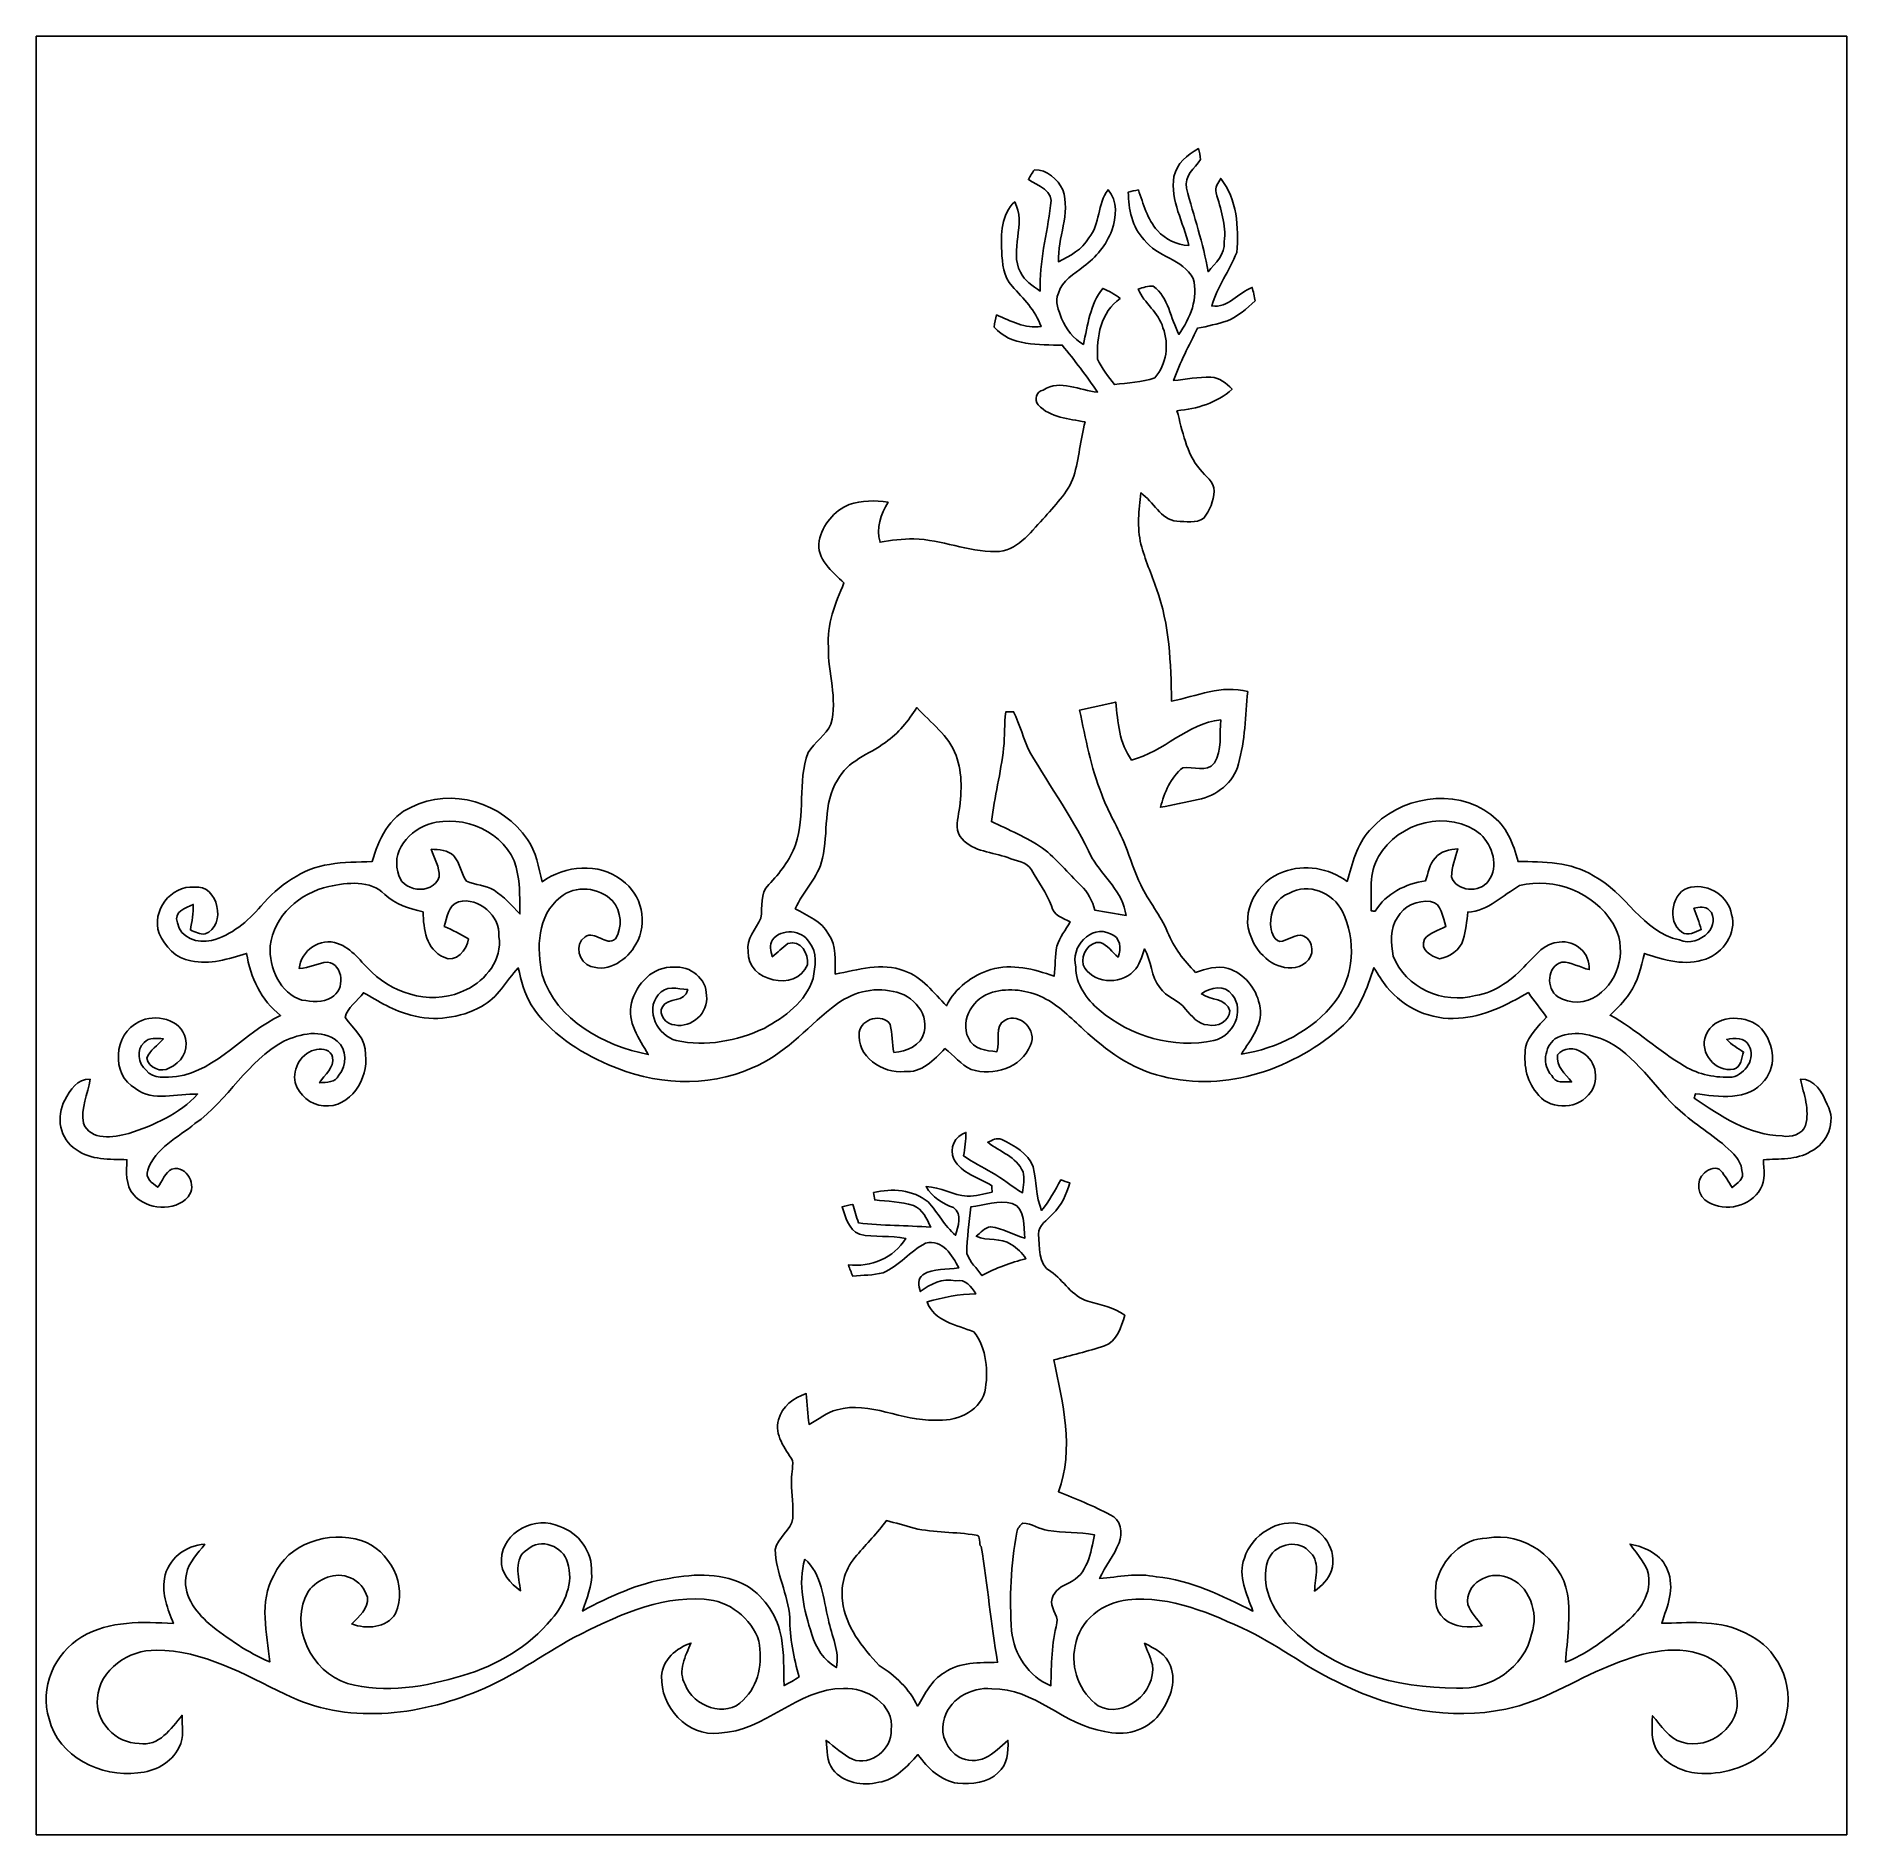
# Model space of a CAD drawing. Header units: centimetres. Extents: x -16.8 to 16.8, y -16.7 to 16.7.
import ezdxf

# ---------------------------------------------------------------- set-up
doc = ezdxf.new("R2010")
doc.units = ezdxf.units.CM
doc.header["$MEASUREMENT"] = 0
doc.layers.add('Layer 1', color=7, linetype='Continuous')

msp = doc.modelspace()

# ---------------------------------------------------------------- linework, layer by layer
at = {"layer": 'Layer 1', "color": 7}
for points, knots in [([(-16.77458, 16.66875), (-16.77458, 16.66875), (16.77458, 16.66875), (16.77458, 16.66875), (16.77458, 16.66875), (16.77458, 16.66875), (16.77458, -16.66875), (16.77458, -16.66875), (16.77458, -16.66875), (16.77458, -16.66875), (-16.77458, -16.66875), (-16.77458, -16.66875), (-16.77458, -16.66875), (-16.77458, -16.66875), (-16.77458, 16.66875), (-16.77458, 16.66875), (-16.77458, 16.66875), (-16.77458, 16.66875), (-16.77458, 16.66875), (-16.77458, 16.66875)], [0, 0, 0, 0, 0.16666667, 0.16666667, 0.16666667, 0.16666667, 0.33333333, 0.33333333, 0.33333333, 0.33333333, 0.5, 0.5, 0.5, 0.5, 0.66666667, 0.66666667, 0.66666667, 0.66666667, 1, 1, 1, 1]), ([(4.30777, 14.07054), (4.2351, 13.62075), (4.48733, 13.21858), (4.58223, 12.79207), (4.58223, 12.79207), (4.35998, 12.79313), (4.15008, 12.90708), (3.99979, 13.06583), (3.99979, 13.06583), (3.81529, 13.27891), (3.73944, 13.55901), (3.64772, 13.81901), (3.64772, 13.81901), (3.58528, 13.80631), (3.52284, 13.79361), (3.4604, 13.78091), (3.4604, 13.78091), (3.46534, 13.46517), (3.52637, 13.12686), (3.75814, 12.89473), (3.75814, 12.89473), (3.99309, 12.57406), (4.47428, 12.54478), (4.66196, 12.17718), (4.66196, 12.17718), (4.76956, 11.81453), (4.60516, 11.4367), (4.39949, 11.14143), (4.39949, 11.14143), (4.24109, 11.44023), (4.21181, 11.82088), (3.92501, 12.03784), (3.92501, 12.03784), (3.82834, 12.04242), (3.73627, 12.00785), (3.64455, 11.9828), (3.64455, 11.9828), (3.75356, 11.71399), (4.02555, 11.5503), (4.10351, 11.26525), (4.10351, 11.26525), (4.22204, 10.95481), (4.17301, 10.5858), (3.95182, 10.33568), (3.95182, 10.33568), (3.71404, 10.25137), (3.45193, 10.24855), (3.20357, 10.2108), (3.20357, 10.2108), (3.09668, 10.36532), (2.96333, 10.50749), (2.89313, 10.68317), (2.89313, 10.68317), (2.86808, 11.09627), (2.9524, 11.55241), (3.31011, 11.80782), (3.31011, 11.80782), (3.21169, 11.88402), (3.10162, 11.94647), (2.98768, 11.9948), (2.98768, 11.9948), (2.75343, 11.69635), (2.70827, 11.31429), (2.63102, 10.95551), (2.63102, 10.95551), (2.43664, 11.05323), (2.31704, 11.24409), (2.22356, 11.43317), (2.22356, 11.43317), (2.1777, 11.58381), (2.08597, 11.74856), (2.16994, 11.90554), (2.16994, 11.90554), (2.22532, 12.14402), (2.45921, 12.25726), (2.63137, 12.39873), (2.63137, 12.39873), (2.86244, 12.56982), (3.05259, 12.80125), (3.15912, 13.06936), (3.15912, 13.06936), (3.23533, 13.31419), (3.27307, 13.61793), (3.08539, 13.82113), (3.08539, 13.82113), (2.88078, 13.56078), (2.94887, 13.18613), (2.73015, 12.93213), (2.73015, 12.93213), (2.60985, 12.71235), (2.37807, 12.59875), (2.16641, 12.48798), (2.16641, 12.48798), (2.14947, 12.93601), (2.39501, 13.37839), (2.24825, 13.82113), (2.24825, 13.82113), (2.15406, 14.01939), (1.95298, 14.19578), (1.72438, 14.19472), (1.72438, 14.19472), (1.67781, 14.13933), (1.645, 14.07477), (1.61114, 14.01163), (1.61114, 14.01163), (1.78964, 13.9005), (2.09056, 13.80666), (2.01895, 13.53044), (2.01895, 13.53044), (1.96321, 13.00057), (1.80199, 12.48445), (1.82915, 11.94541), (1.82915, 11.94541), (1.68981, 12.03995), (1.53599, 12.1345), (1.46368, 12.2936), (1.46368, 12.2936), (1.24778, 12.70141), (1.57833, 13.19495), (1.35643, 13.59782), (1.35643, 13.59782), (1.10702, 13.36781), (1.09961, 12.99739), (1.11548, 12.68307), (1.11548, 12.68307), (1.12889, 12.45835), (1.143, 12.20541), (1.3081, 12.0336), (1.3081, 12.0336), (1.51906, 11.81206), (1.73955, 11.58099), (1.84573, 11.28748), (1.84573, 11.28748), (1.54623, 11.24479), (1.28517, 11.39225), (1.02094, 11.50267), (1.02094, 11.50267), (1.00224, 11.42894), (0.98143, 11.35486), (0.97861, 11.27831), (0.97861, 11.27831), (1.28587, 10.91636), (1.80799, 10.95234), (2.23767, 10.94211), (2.23767, 10.94211), (2.46486, 10.65918), (2.68958, 10.37343), (2.89243, 10.07216), (2.89243, 10.07216), (2.55905, 10.10003), (2.20274, 10.31557), (1.88454, 10.11061), (1.88454, 10.11061), (1.76001, 10.08521), (1.7078, 9.92858), (1.79105, 9.83474), (1.79105, 9.83474), (2.01648, 9.59379), (2.36044, 9.58003), (2.66171, 9.519), (2.66171, 9.519), (2.57528, 9.18669), (2.546, 8.84237), (2.45286, 8.51147), (2.45286, 8.51147), (2.33786, 8.19891), (2.0895, 7.96502), (1.87995, 7.7156), (1.87995, 7.7156), (1.63301, 7.4609), (1.39771, 7.11588), (1.00189, 7.11517), (1.00189, 7.11517), (0.48683, 7.112), (0.00247, 7.33813), (-0.51153, 7.35154), (-0.51153, 7.35154), (-0.72249, 7.34907), (-0.93239, 7.33072), (-1.13912, 7.28909), (-1.13912, 7.28909), (-1.20826, 7.5505), (-1.12748, 7.80697), (-0.99131, 8.02993), (-0.99131, 8.02993), (-1.22978, 8.06697), (-1.47955, 8.06873), (-1.70921, 7.98724), (-1.70921, 7.98724), (-1.98861, 7.87047), (-2.20557, 7.61189), (-2.26836, 7.31555), (-2.26836, 7.31555), (-2.3241, 6.97512), (-2.02424, 6.74123), (-1.80693, 6.53486), (-1.80693, 6.53486), (-1.96815, 6.1595), (-2.12725, 5.76121), (-2.09621, 5.34423), (-2.09621, 5.34423), (-2.11138, 4.86833), (-1.91594, 4.39138), (-2.05034, 3.92007), (-2.05034, 3.92007), (-2.14242, 3.70911), (-2.35409, 3.58458), (-2.47015, 3.39055), (-2.47015, 3.39055), (-2.67723, 2.84127), (-2.51248, 2.23167), (-2.7051, 1.68063), (-2.7051, 1.68063), (-2.8127, 1.40159), (-2.99085, 1.15464), (-3.20146, 0.94403), (-3.20146, 0.94403), (-3.37397, 0.78211), (-3.30906, 0.53199), (-3.34857, 0.32385), (-3.34857, 0.32385), (-3.43641, 0.121), (-3.62691, -0.05574), (-3.58211, -0.29916), (-3.58211, -0.29916), (-3.61068, -0.84349), (-2.69134, -1.06468), (-2.48356, -0.54328), (-2.48356, -0.54328), (-2.45604, -0.34431), (-2.60914, -0.05997), (-2.84762, -0.15099), (-2.84762, -0.15099), (-2.94852, -0.22648), (-3.03989, -0.31397), (-3.13761, -0.39335), (-3.13761, -0.39335), (-3.15807, -0.29175), (-3.19581, -0.17427), (-3.1309, -0.08008), (-3.1309, -0.08008), (-2.97145, 0.13547), (-2.58374, 0.10971), (-2.45322, -0.12418), (-2.45322, -0.12418), (-2.29306, -0.31186), (-2.33998, -0.57256), (-2.37878, -0.79481), (-2.37878, -0.79481), (-2.5146, -1.22908), (-2.90407, -1.51412), (-3.28754, -1.7212), (-3.28754, -1.7212), (-3.79024, -1.95333), (-4.36633, -2.06798), (-4.91349, -1.94733), (-4.91349, -1.94733), (-5.25745, -1.85773), (-5.49804, -1.39383), (-5.24828, -1.10102), (-5.24828, -1.10102), (-5.12022, -0.91475), (-4.88915, -0.98778), (-4.70323, -1.00365), (-4.70323, -1.00365), (-4.74839, -1.25518), (-5.06554, -1.137), (-5.17243, -1.32009), (-5.17243, -1.32009), (-5.25956, -1.46932), (-5.09446, -1.64888), (-4.94277, -1.65841), (-4.94277, -1.65841), (-4.63197, -1.71979), (-4.3053, -1.43193), (-4.35645, -1.11231), (-4.35645, -1.11231), (-4.34446, -0.80716), (-4.66161, -0.55421), (-4.95653, -0.58702), (-4.95653, -0.58702), (-5.33894, -0.56198), (-5.65856, -0.89711), (-5.74393, -1.24636), (-5.74393, -1.24636), (-5.83071, -1.60973), (-5.60423, -1.91382), (-5.43348, -2.20627), (-5.43348, -2.20627), (-6.25651, -2.0387), (-7.13034, -1.58186), (-7.39916, -0.72849), (-7.39916, -0.72849), (-7.50605, -0.24201), (-7.48912, 0.37289), (-7.06226, 0.70979), (-7.06226, 0.70979), (-6.78709, 0.94474), (-6.34153, 0.89464), (-6.09494, 0.64311), (-6.09494, 0.64311), (-5.93302, 0.4505), (-5.90691, 0.14923), (-6.04132, -0.06279), (-6.04132, -0.06279), (-6.21771, -0.2159), (-6.41879, 0.1083), (-6.60365, -0.02752), (-6.60365, -0.02752), (-6.81073, -0.16228), (-6.72112, -0.50553), (-6.49746, -0.57185), (-6.49746, -0.57185), (-6.16056, -0.69074), (-5.81695, -0.44591), (-5.66208, -0.15946), (-5.66208, -0.15946), (-5.43207, 0.22331), (-5.55202, 0.77329), (-5.92384, 1.02306), (-5.92384, 1.02306), (-6.34647, 1.36278), (-6.97583, 1.29893), (-7.40234, 0.99554), (-7.40234, 0.99554), (-7.46513, 1.26436), (-7.50641, 1.55258), (-7.67327, 1.78082), (-7.67327, 1.78082), (-8.12236, 2.46063), (-9.08614, 2.75802), (-9.82345, 2.37843), (-9.82345, 2.37843), (-10.23126, 2.20768), (-10.43623, 1.77447), (-10.54841, 1.37231), (-10.54841, 1.37231), (-10.81123, 1.35608), (-11.07758, 1.36525), (-11.33757, 1.31868), (-11.33757, 1.31868), (-11.84593, 1.24601), (-12.28125, 0.92463), (-12.61004, 0.54469), (-12.61004, 0.54469), (-12.85487, 0.26211), (-13.15861, 0.00176), (-13.52868, -0.09137), (-13.52868, -0.09137), (-13.77879, -0.15416), (-14.10864, -0.04763), (-14.15944, 0.2346), (-14.15944, 0.2346), (-14.23458, 0.44415), (-14.00246, 0.51118), (-13.86558, 0.5775), (-13.86558, 0.5775), (-13.86064, 0.41734), (-13.88992, 0.25929), (-13.91779, 0.10195), (-13.91779, 0.10195), (-13.83065, 0.0702), (-13.74211, 0.01517), (-13.6465, 0.02999), (-13.6465, 0.02999), (-13.23763, 0.17321), (-13.39885, 0.95497), (-13.84653, 0.89747), (-13.84653, 0.89747), (-14.27939, 0.93063), (-14.64628, 0.45226), (-14.49599, 0.03951), (-14.49599, 0.03951), (-14.39369, -0.20391), (-14.18273, -0.43356), (-13.90685, -0.46778), (-13.90685, -0.46778), (-13.55796, -0.5528), (-13.20765, -0.43215), (-12.87604, -0.33055), (-12.87604, -0.33055), (-12.80901, -0.77646), (-12.6044, -1.20015), (-12.24562, -1.48237), (-12.24562, -1.48237), (-12.92472, -1.79811), (-13.40591, -2.49484), (-14.17532, -2.61479), (-14.17532, -2.61479), (-14.36088, -2.62149), (-14.60782, -2.66876), (-14.73976, -2.49873), (-14.73976, -2.49873), (-14.8844, -2.37419), (-14.9225, -2.11631), (-14.77574, -1.98085), (-14.77574, -1.98085), (-14.68155, -1.88701), (-14.53833, -1.90641), (-14.41803, -1.91558), (-14.41803, -1.91558), (-14.51645, -2.0387), (-14.66956, -2.12302), (-14.72706, -2.27506), (-14.72706, -2.27506), (-14.68614, -2.45181), (-14.4653, -2.55411), (-14.30514, -2.45181), (-14.30514, -2.45181), (-14.09136, -2.36502), (-13.95095, -2.14136), (-14.01022, -1.91064), (-14.01022, -1.91064), (-14.08113, -1.54728), (-14.58172, -1.43898), (-14.87205, -1.60161), (-14.87205, -1.60161), (-15.33984, -1.81857), (-15.39663, -2.57986), (-14.93732, -2.83528), (-14.93732, -2.83528), (-14.60394, -3.09668), (-14.16897, -2.92065), (-13.78303, -2.94005), (-13.78303, -2.94005), (-14.12028, -3.308), (-14.59477, -3.51755), (-15.06079, -3.66995), (-15.06079, -3.66995), (-15.33984, -3.74227), (-15.7674, -3.81212), (-15.89934, -3.47945), (-15.89934, -3.47945), (-15.95049, -3.20322), (-15.81856, -2.93582), (-15.77516, -2.66524), (-15.77516, -2.66524), (-16.01223, -2.64407), (-16.14593, -2.87126), (-16.24365, -3.05329), (-16.24365, -3.05329), (-16.4144, -3.35245), (-16.34102, -3.78248), (-16.03163, -3.96452), (-16.03163, -3.96452), (-15.76493, -4.17336), (-15.40969, -4.13985), (-15.09324, -4.15749), (-15.09324, -4.15749), (-15.10383, -4.38044), (-15.12499, -4.62562), (-14.96836, -4.80871), (-14.96836, -4.80871), (-14.72494, -5.08176), (-14.20954, -5.13292), (-13.96118, -4.84223), (-13.96118, -4.84223), (-13.78197, -4.64291), (-13.97811, -4.25203), (-14.25857, -4.32894), (-14.25857, -4.32894), (-14.39122, -4.39596), (-14.43637, -4.55401), (-14.52245, -4.66513), (-14.52245, -4.66513), (-14.62229, -4.5914), (-14.77081, -4.4958), (-14.70695, -4.3501), (-14.70695, -4.3501), (-14.5736, -3.94088), (-14.14392, -3.74297), (-13.83348, -3.48756), (-13.83348, -3.48756), (-13.21753, -3.04906), (-12.86122, -2.32375), (-12.18671, -1.95898), (-12.18671, -1.95898), (-11.88614, -1.82033), (-11.48045, -1.72685), (-11.19964, -1.9558), (-11.19964, -1.9558), (-11.00949, -2.10855), (-11.01831, -2.41088), (-11.16648, -2.5908), (-11.16648, -2.5908), (-11.23068, -2.73332), (-11.39649, -2.71639), (-11.52349, -2.73191), (-11.52349, -2.73191), (-11.43282, -2.57634), (-11.2462, -2.45463), (-11.28219, -2.25213), (-11.28219, -2.25213), (-11.31182, -2.12619), (-11.46493, -2.08809), (-11.57676, -2.11067), (-11.57676, -2.11067), (-11.84875, -2.159), (-12.03748, -2.45957), (-11.97398, -2.72768), (-11.97398, -2.72768), (-11.90978, -2.95804), (-11.68576, -3.14113), (-11.44834, -3.15912), (-11.44834, -3.15912), (-10.95234, -3.20111), (-10.61579, -2.65113), (-10.67188, -2.20486), (-10.67188, -2.20486), (-10.6553, -1.92229), (-10.8966, -1.72579), (-11.04865, -1.52083), (-11.04865, -1.52083), (-11.01513, -1.33103), (-10.81581, -1.21391), (-10.71139, -1.0601), (-10.71139, -1.0601), (-10.42952, -1.21991), (-10.14977, -1.39771), (-9.83086, -1.47426), (-9.83086, -1.47426), (-9.39906, -1.59773), (-8.91787, -1.53211), (-8.52629, -1.31657), (-8.52629, -1.31657), (-8.22325, -1.15711), (-8.06697, -0.84384), (-7.84401, -0.59972), (-7.84401, -0.59972), (-7.78193, -0.83467), (-7.7343, -1.07915), (-7.60095, -1.28729), (-7.60095, -1.28729), (-7.26299, -1.80481), (-6.72747, -2.15406), (-6.16938, -2.39642), (-6.16938, -2.39642), (-5.33894, -2.7619), (-4.34728, -2.83386), (-3.50908, -2.45498), (-3.50908, -2.45498), (-2.93053, -2.21933), (-2.5146, -1.7332), (-2.04082, -1.34549), (-2.04082, -1.34549), (-1.74519, -1.10067), (-1.34938, -0.94862), (-0.96344, -1.02764), (-0.96344, -1.02764), (-0.59161, -1.0474), (-0.22825, -1.40688), (-0.32173, -1.79388), (-0.32173, -1.79388), (-0.37218, -2.04329), (-0.65229, -2.14947), (-0.88053, -2.16782), (-0.88053, -2.16782), (-0.92428, -1.99884), (-0.90664, -1.81928), (-0.95003, -1.65171), (-0.95003, -1.65171), (-1.0855, -1.43016), (-1.49225, -1.5427), (-1.52329, -1.79246), (-1.52329, -1.79246), (-1.58221, -2.23273), (-1.0922, -2.56681), (-0.68898, -2.52024), (-0.68898, -2.52024), (-0.36618, -2.55517), (-0.14041, -2.30364), (0.06385, -2.09726), (0.06385, -2.09726), (0.23001, -2.21968), (0.35807, -2.39607), (0.55104, -2.48214), (0.55104, -2.48214), (0.96097, -2.61444), (1.48026, -2.4571), (1.64677, -2.03271), (1.64677, -2.03271), (1.78611, -1.76424), (1.44992, -1.41746), (1.17969, -1.56669), (1.17969, -1.56669), (0.9652, -1.67958), (1.09467, -1.96144), (1.02552, -2.15336), (1.02552, -2.15336), (0.82656, -2.13466), (0.59055, -2.11067), (0.49883, -1.89971), (0.49883, -1.89971), (0.33126, -1.55469), (0.59937, -1.14088), (0.94791, -1.05234), (0.94791, -1.05234), (1.2573, -0.96203), (1.59385, -1.01318), (1.88242, -1.14935), (1.88242, -1.14935), (2.17099, -1.29152), (2.39642, -1.52929), (2.63313, -1.74166), (2.63313, -1.74166), (3.04659, -2.12901), (3.52496, -2.4765), (4.08552, -2.6095), (4.08552, -2.6095), (5.27791, -2.91888), (6.55496, -2.46803), (7.44714, -1.66158), (7.44714, -1.66158), (7.75088, -1.38042), (7.8807, -0.97825), (8.01335, -0.59902), (8.01335, -0.59902), (8.09378, -0.71755), (8.16116, -0.84561), (8.25465, -0.95532), (8.25465, -0.95532), (8.56544, -1.3462), (9.07732, -1.57798), (9.57756, -1.53211), (9.57756, -1.53211), (10.04817, -1.51236), (10.47362, -1.28693), (10.87437, -1.05904), (10.87437, -1.05904), (10.98338, -1.21426), (11.10368, -1.36066), (11.21339, -1.51553), (11.21339, -1.51553), (11.05676, -1.67711), (10.87826, -1.8475), (10.82252, -2.07433), (10.82252, -2.07433), (10.78442, -2.36255), (10.82746, -2.68358), (11.02642, -2.90901), (11.02642, -2.90901), (11.22892, -3.22651), (11.75138, -3.24556), (11.98562, -2.95451), (11.98562, -2.95451), (12.20717, -2.73473), (12.14543, -2.3174), (11.87062, -2.17029), (11.87062, -2.17029), (11.73727, -2.05987), (11.52207, -2.07821), (11.41589, -2.21368), (11.41589, -2.21368), (11.37673, -2.42958), (11.56441, -2.55905), (11.67659, -2.71286), (11.67659, -2.71286), (11.54642, -2.71145), (11.37003, -2.74532), (11.30653, -2.59186), (11.30653, -2.59186), (11.12132, -2.40418), (11.17388, -2.07363), (11.36685, -1.91241), (11.36685, -1.91241), (11.68471, -1.73284), (12.06712, -1.83621), (12.3765, -1.98155), (12.3765, -1.98155), (12.95647, -2.30611), (13.26938, -2.92418), (13.7795, -3.33058), (13.7795, -3.33058), (14.0716, -3.58105), (14.41591, -3.76978), (14.67944, -4.05377), (14.67944, -4.05377), (14.75599, -4.13738), (14.82443, -4.23968), (14.82972, -4.35645), (14.82972, -4.35645), (14.89004, -4.51626), (14.74223, -4.5907), (14.64804, -4.67184), (14.64804, -4.67184), (14.58172, -4.56636), (14.52139, -4.45523), (14.44272, -4.35928), (14.44272, -4.35928), (14.36758, -4.26367), (14.21236, -4.3367), (14.1351, -4.39808), (14.1351, -4.39808), (13.96083, -4.54625), (14.01445, -4.83729), (14.20848, -4.94524), (14.20848, -4.94524), (14.52598, -5.12904), (14.99306, -5.02461), (15.17509, -4.69759), (15.17509, -4.69759), (15.27704, -4.53602), (15.23541, -4.33952), (15.23118, -4.1596), (15.23118, -4.1596), (15.52187, -4.12997), (15.84431, -4.16631), (16.10466, -4.00473), (16.10466, -4.00473), (16.4151, -3.85621), (16.58867, -3.44664), (16.41263, -3.13231), (16.41263, -3.13231), (16.32303, -2.921), (16.18227, -2.64125), (15.91486, -2.66488), (15.91486, -2.66488), (15.98048, -2.94605), (16.09055, -3.23003), (16.01082, -3.52249), (16.01082, -3.52249), (15.94873, -3.69217), (15.73812, -3.74403), (15.57655, -3.71616), (15.57655, -3.71616), (14.96448, -3.70381), (14.43461, -3.34292), (13.94636, -3.01413), (13.94636, -3.01413), (13.95236, -2.99403), (13.96436, -2.95381), (13.97035, -2.9337), (13.97035, -2.9337), (14.3951, -2.98662), (14.95037, -3.07834), (15.24706, -2.68923), (15.24706, -2.68923), (15.5007, -2.39713), (15.41498, -1.93252), (15.1444, -1.68346), (15.1444, -1.68346), (14.85618, -1.45274), (14.3129, -1.47285), (14.16191, -1.85173), (14.16191, -1.85173), (14.03703, -2.17064), (14.34359, -2.55235), (14.67979, -2.47544), (14.67979, -2.47544), (14.82302, -2.44934), (14.81878, -2.26131), (14.86182, -2.16006), (14.86182, -2.16006), (14.7514, -2.09091), (14.63922, -2.02142), (14.55067, -1.92476), (14.55067, -1.92476), (14.69355, -1.89336), (14.88546, -1.88842), (14.96166, -2.04153), (14.96166, -2.04153), (15.09818, -2.27753), (14.89287, -2.56434), (14.65368, -2.62467), (14.65368, -2.62467), (14.34782, -2.64125), (14.03385, -2.57916), (13.76856, -2.42358), (13.76856, -2.42358), (13.28667, -2.1403), (12.88239, -1.74413), (12.38991, -1.47743), (12.38991, -1.47743), (12.5155, -1.34867), (12.64885, -1.22484), (12.74727, -1.07244), (12.74727, -1.07244), (12.90814, -0.85619), (12.95541, -0.58491), (13.02773, -0.33196), (13.02773, -0.33196), (13.38897, -0.45755), (13.78444, -0.57397), (14.16156, -0.43744), (14.16156, -0.43744), (14.48506, -0.32138), (14.7387, 0.04163), (14.63992, 0.39053), (14.63992, 0.39053), (14.5856, 0.72637), (14.21906, 0.96449), (13.8878, 0.895), (13.8878, 0.895), (13.52938, 0.83397), (13.43166, 0.26106), (13.71671, 0.06315), (13.71671, 0.06315), (13.83101, -0.02223), (13.96612, 0.06809), (14.07866, 0.11042), (14.07866, 0.11042), (14.03738, 0.24448), (13.99011, 0.375), (13.94284, 0.50624), (13.94284, 0.50624), (14.03667, 0.51929), (14.1538, 0.5521), (14.22753, 0.4699), (14.22753, 0.4699), (14.34959, 0.35631), (14.30126, 0.16157), (14.20248, 0.04974), (14.20248, 0.04974), (14.06701, -0.08255), (13.85746, -0.16757), (13.67261, -0.08255), (13.67261, -0.08255), (12.98081, 0.06068), (12.6813, 0.8061), (12.07982, 1.10702), (12.07982, 1.10702), (11.66177, 1.36666), (11.15871, 1.36525), (10.68458, 1.37089), (10.68458, 1.37089), (10.59674, 1.69545), (10.46833, 2.04188), (10.17799, 2.24014), (10.17799, 2.24014), (9.50912, 2.76296), (8.47019, 2.56752), (7.93221, 1.94733), (7.93221, 1.94733), (7.69549, 1.68346), (7.614, 1.33315), (7.51452, 1.0033), (7.51452, 1.0033), (7.17938, 1.24919), (6.72747, 1.32962), (6.33483, 1.17828), (6.33483, 1.17828), (5.85893, 1.02447), (5.51921, 0.43533), (5.74111, -0.04339), (5.74111, -0.04339), (5.86246, -0.36336), (6.19689, -0.65158), (6.55602, -0.59478), (6.55602, -0.59478), (6.74582, -0.56727), (6.9215, -0.37465), (6.84918, -0.17286), (6.84918, -0.17286), (6.82449, -0.08079), (6.7437, -0.00071), (6.64739, 0.00882), (6.64739, 0.00882), (6.51404, -0.00423), (6.40397, -0.09843), (6.27098, -0.11113), (6.27098, -0.11113), (6.13304, -0.07938), (6.11046, 0.09137), (6.09741, 0.20532), (6.09741, 0.20532), (6.08718, 0.44415), (6.20501, 0.70414), (6.44525, 0.78564), (6.44525, 0.78564), (6.79238, 0.98072), (7.26334, 0.79516), (7.42844, 0.44274), (7.42844, 0.44274), (7.68914, -0.07902), (7.64681, -0.75459), (7.29227, -1.22484), (7.29227, -1.22484), (6.88093, -1.76989), (6.22124, -2.09338), (5.55625, -2.19851), (5.55625, -2.19851), (5.73193, -1.92264), (5.98452, -1.62525), (5.88998, -1.27494), (5.88998, -1.27494), (5.83036, -0.97578), (5.60423, -0.70767), (5.31389, -0.61031), (5.31389, -0.61031), (5.10928, -0.55739), (4.89973, -0.61489), (4.70676, -0.68298), (4.70676, -0.68298), (4.49121, -0.46814), (4.30177, -0.22119), (4.18853, 0.06279), (4.18853, 0.06279), (4.06153, 0.375), (3.83681, 0.63394), (3.69288, 0.93733), (3.69288, 0.93733), (3.5747, 1.1744), (3.5052, 1.43122), (3.40148, 1.67393), (3.40148, 1.67393), (3.27519, 1.99637), (3.0861, 2.29023), (2.96827, 2.6162), (2.96827, 2.6162), (2.76331, 3.1175), (2.67652, 3.65407), (2.55729, 4.17936), (2.55729, 4.17936), (2.78201, 4.22487), (3.00637, 4.27179), (3.22897, 4.32647), (3.22897, 4.32647), (3.2699, 3.95852), (3.29001, 3.56023), (3.52249, 3.25226), (3.52249, 3.25226), (4.11868, 3.40113), (4.54589, 3.92783), (5.17384, 3.99733), (5.17384, 3.99733), (5.15232, 3.73133), (5.19959, 3.435), (5.05707, 3.19758), (5.05707, 3.19758), (4.90714, 3.00355), (4.66866, 3.14325), (4.47111, 3.10974), (4.47111, 3.10974), (4.24603, 2.92876), (4.13032, 2.64901), (4.05624, 2.37666), (4.05624, 2.37666), (4.29119, 2.41476), (4.52191, 2.47509), (4.7558, 2.51778), (4.7558, 2.51778), (5.09341, 2.59433), (5.41902, 2.82893), (5.50157, 3.18029), (5.50157, 3.18029), (5.62504, 3.61456), (5.63245, 4.07282), (5.67372, 4.52014), (5.67372, 4.52014), (5.19642, 4.65455), (4.72264, 4.43195), (4.2605, 4.34481), (4.2605, 4.34481), (4.25415, 5.04402), (4.22451, 5.76051), (3.98604, 6.42514), (3.98604, 6.42514), (3.88867, 6.70101), (3.77049, 6.96983), (3.69605, 7.25311), (3.69605, 7.25311), (3.61774, 7.56426), (3.65936, 7.88741), (3.69217, 8.20208), (3.69217, 8.20208), (3.93171, 8.04616), (4.04918, 7.71243), (4.36104, 7.6775), (4.36104, 7.6775), (4.52191, 7.67962), (4.72122, 7.62917), (4.85987, 7.7343), (4.85987, 7.7343), (4.96782, 7.87859), (5.04578, 8.05603), (5.0546, 8.23842), (5.0546, 8.23842), (5.04931, 8.41163), (4.88738, 8.51182), (4.79178, 8.63741), (4.79178, 8.63741), (4.52931, 8.94503), (4.46758, 9.35108), (4.36316, 9.72785), (4.36316, 9.72785), (4.73498, 9.76207), (5.10293, 9.86825), (5.38304, 10.12613), (5.38304, 10.12613), (5.28108, 10.23937), (5.1495, 10.34168), (4.99145, 10.34909), (4.99145, 10.34909), (4.75897, 10.35121), (4.53072, 10.31169), (4.30142, 10.28559), (4.30142, 10.28559), (4.41537, 10.62249), (4.58787, 10.93611), (4.74274, 11.25573), (4.74274, 11.25573), (4.92972, 11.29136), (5.11528, 11.3351), (5.29731, 11.39331), (5.29731, 11.39331), (5.49522, 11.47516), (5.65503, 11.62226), (5.81166, 11.76408), (5.81166, 11.76408), (5.79861, 11.82617), (5.7725, 11.94964), (5.75945, 12.01173), (5.75945, 12.01173), (5.49734, 11.91472), (5.31389, 11.62614), (5.00733, 11.66812), (5.00733, 11.66812), (5.1121, 12.0209), (5.33259, 12.32217), (5.46947, 12.65943), (5.46947, 12.65943), (5.51392, 13.12862), (5.47441, 13.64333), (5.17454, 14.03138), (5.17454, 14.03138), (5.13151, 13.9506), (5.05601, 13.86558), (5.08882, 13.76751), (5.08882, 13.76751), (5.17031, 13.47082), (5.27967, 13.17343), (5.2391, 12.85875), (5.2391, 12.85875), (5.2645, 12.62239), (5.07189, 12.46611), (4.93889, 12.30136), (4.93889, 12.30136), (4.85211, 12.83017), (4.67042, 13.33359), (4.5406, 13.85147), (4.5406, 13.85147), (4.48627, 14.08042), (4.69547, 14.21624), (4.79707, 14.38487), (4.79707, 14.38487), (4.79707, 14.45331), (4.77449, 14.51892), (4.75932, 14.58489), (4.75932, 14.58489), (4.55754, 14.47482), (4.35645, 14.30514), (4.30777, 14.07054), (4.30777, 14.07054), (4.30777, 14.07054), (4.30777, 14.07054), (4.30777, 14.07054)], [0, 0, 0, 0, 0.00377358, 0.00377358, 0.00377358, 0.00377358, 0.00754717, 0.00754717, 0.00754717, 0.00754717, 0.01132075, 0.01132075, 0.01132075, 0.01132075, 0.01509434, 0.01509434, 0.01509434, 0.01509434, 0.01886792, 0.01886792, 0.01886792, 0.01886792, 0.02264151, 0.02264151, 0.02264151, 0.02264151, 0.02641509, 0.02641509, 0.02641509, 0.02641509, 0.03018868, 0.03018868, 0.03018868, 0.03018868, 0.03396226, 0.03396226, 0.03396226, 0.03396226, 0.03773585, 0.03773585, 0.03773585, 0.03773585, 0.04150943, 0.04150943, 0.04150943, 0.04150943, 0.04528302, 0.04528302, 0.04528302, 0.04528302, 0.0490566, 0.0490566, 0.0490566, 0.0490566, 0.05283019, 0.05283019, 0.05283019, 0.05283019, 0.05660377, 0.05660377, 0.05660377, 0.05660377, 0.06037736, 0.06037736, 0.06037736, 0.06037736, 0.06415094, 0.06415094, 0.06415094, 0.06415094, 0.06792453, 0.06792453, 0.06792453, 0.06792453, 0.07169811, 0.07169811, 0.07169811, 0.07169811, 0.0754717, 0.0754717, 0.0754717, 0.0754717, 0.07924528, 0.07924528, 0.07924528, 0.07924528, 0.08301887, 0.08301887, 0.08301887, 0.08301887, 0.08679245, 0.08679245, 0.08679245, 0.08679245, 0.09056604, 0.09056604, 0.09056604, 0.09056604, 0.09433962, 0.09433962, 0.09433962, 0.09433962, 0.09811321, 0.09811321, 0.09811321, 0.09811321, 0.10188679, 0.10188679, 0.10188679, 0.10188679, 0.10566038, 0.10566038, 0.10566038, 0.10566038, 0.10943396, 0.10943396, 0.10943396, 0.10943396, 0.11320755, 0.11320755, 0.11320755, 0.11320755, 0.11698113, 0.11698113, 0.11698113, 0.11698113, 0.12075472, 0.12075472, 0.12075472, 0.12075472, 0.1245283, 0.1245283, 0.1245283, 0.1245283, 0.12830189, 0.12830189, 0.12830189, 0.12830189, 0.13207547, 0.13207547, 0.13207547, 0.13207547, 0.13584906, 0.13584906, 0.13584906, 0.13584906, 0.13962264, 0.13962264, 0.13962264, 0.13962264, 0.14339623, 0.14339623, 0.14339623, 0.14339623, 0.14716981, 0.14716981, 0.14716981, 0.14716981, 0.1509434, 0.1509434, 0.1509434, 0.1509434, 0.15471698, 0.15471698, 0.15471698, 0.15471698, 0.15849057, 0.15849057, 0.15849057, 0.15849057, 0.16226415, 0.16226415, 0.16226415, 0.16226415, 0.16603774, 0.16603774, 0.16603774, 0.16603774, 0.16981132, 0.16981132, 0.16981132, 0.16981132, 0.17358491, 0.17358491, 0.17358491, 0.17358491, 0.17735849, 0.17735849, 0.17735849, 0.17735849, 0.18113208, 0.18113208, 0.18113208, 0.18113208, 0.18490566, 0.18490566, 0.18490566, 0.18490566, 0.18867925, 0.18867925, 0.18867925, 0.18867925, 0.19245283, 0.19245283, 0.19245283, 0.19245283, 0.19622642, 0.19622642, 0.19622642, 0.19622642, 0.2, 0.2, 0.2, 0.2, 0.20377358, 0.20377358, 0.20377358, 0.20377358, 0.20754717, 0.20754717, 0.20754717, 0.20754717, 0.21132075, 0.21132075, 0.21132075, 0.21132075, 0.21509434, 0.21509434, 0.21509434, 0.21509434, 0.21886792, 0.21886792, 0.21886792, 0.21886792, 0.22264151, 0.22264151, 0.22264151, 0.22264151, 0.22641509, 0.22641509, 0.22641509, 0.22641509, 0.23018868, 0.23018868, 0.23018868, 0.23018868, 0.23396226, 0.23396226, 0.23396226, 0.23396226, 0.23773585, 0.23773585, 0.23773585, 0.23773585, 0.24150943, 0.24150943, 0.24150943, 0.24150943, 0.24528302, 0.24528302, 0.24528302, 0.24528302, 0.2490566, 0.2490566, 0.2490566, 0.2490566, 0.25283019, 0.25283019, 0.25283019, 0.25283019, 0.25660377, 0.25660377, 0.25660377, 0.25660377, 0.26037736, 0.26037736, 0.26037736, 0.26037736, 0.26415094, 0.26415094, 0.26415094, 0.26415094, 0.26792453, 0.26792453, 0.26792453, 0.26792453, 0.27169811, 0.27169811, 0.27169811, 0.27169811, 0.2754717, 0.2754717, 0.2754717, 0.2754717, 0.27924528, 0.27924528, 0.27924528, 0.27924528, 0.28301887, 0.28301887, 0.28301887, 0.28301887, 0.28679245, 0.28679245, 0.28679245, 0.28679245, 0.29056604, 0.29056604, 0.29056604, 0.29056604, 0.29433962, 0.29433962, 0.29433962, 0.29433962, 0.29811321, 0.29811321, 0.29811321, 0.29811321, 0.30188679, 0.30188679, 0.30188679, 0.30188679, 0.30566038, 0.30566038, 0.30566038, 0.30566038, 0.30943396, 0.30943396, 0.30943396, 0.30943396, 0.31320755, 0.31320755, 0.31320755, 0.31320755, 0.31698113, 0.31698113, 0.31698113, 0.31698113, 0.32075472, 0.32075472, 0.32075472, 0.32075472, 0.3245283, 0.3245283, 0.3245283, 0.3245283, 0.32830189, 0.32830189, 0.32830189, 0.32830189, 0.33207547, 0.33207547, 0.33207547, 0.33207547, 0.33584906, 0.33584906, 0.33584906, 0.33584906, 0.33962264, 0.33962264, 0.33962264, 0.33962264, 0.34339623, 0.34339623, 0.34339623, 0.34339623, 0.34716981, 0.34716981, 0.34716981, 0.34716981, 0.3509434, 0.3509434, 0.3509434, 0.3509434, 0.35471698, 0.35471698, 0.35471698, 0.35471698, 0.35849057, 0.35849057, 0.35849057, 0.35849057, 0.36226415, 0.36226415, 0.36226415, 0.36226415, 0.36603774, 0.36603774, 0.36603774, 0.36603774, 0.36981132, 0.36981132, 0.36981132, 0.36981132, 0.37358491, 0.37358491, 0.37358491, 0.37358491, 0.37735849, 0.37735849, 0.37735849, 0.37735849, 0.38113208, 0.38113208, 0.38113208, 0.38113208, 0.38490566, 0.38490566, 0.38490566, 0.38490566, 0.38867925, 0.38867925, 0.38867925, 0.38867925, 0.39245283, 0.39245283, 0.39245283, 0.39245283, 0.39622642, 0.39622642, 0.39622642, 0.39622642, 0.4, 0.4, 0.4, 0.4, 0.40377358, 0.40377358, 0.40377358, 0.40377358, 0.40754717, 0.40754717, 0.40754717, 0.40754717, 0.41132075, 0.41132075, 0.41132075, 0.41132075, 0.41509434, 0.41509434, 0.41509434, 0.41509434, 0.41886792, 0.41886792, 0.41886792, 0.41886792, 0.42264151, 0.42264151, 0.42264151, 0.42264151, 0.42641509, 0.42641509, 0.42641509, 0.42641509, 0.43018868, 0.43018868, 0.43018868, 0.43018868, 0.43396226, 0.43396226, 0.43396226, 0.43396226, 0.43773585, 0.43773585, 0.43773585, 0.43773585, 0.44150943, 0.44150943, 0.44150943, 0.44150943, 0.44528302, 0.44528302, 0.44528302, 0.44528302, 0.4490566, 0.4490566, 0.4490566, 0.4490566, 0.45283019, 0.45283019, 0.45283019, 0.45283019, 0.45660377, 0.45660377, 0.45660377, 0.45660377, 0.46037736, 0.46037736, 0.46037736, 0.46037736, 0.46415094, 0.46415094, 0.46415094, 0.46415094, 0.46792453, 0.46792453, 0.46792453, 0.46792453, 0.47169811, 0.47169811, 0.47169811, 0.47169811, 0.4754717, 0.4754717, 0.4754717, 0.4754717, 0.47924528, 0.47924528, 0.47924528, 0.47924528, 0.48301887, 0.48301887, 0.48301887, 0.48301887, 0.48679245, 0.48679245, 0.48679245, 0.48679245, 0.49056604, 0.49056604, 0.49056604, 0.49056604, 0.49433962, 0.49433962, 0.49433962, 0.49433962, 0.49811321, 0.49811321, 0.49811321, 0.49811321, 0.50188679, 0.50188679, 0.50188679, 0.50188679, 0.50566038, 0.50566038, 0.50566038, 0.50566038, 0.50943396, 0.50943396, 0.50943396, 0.50943396, 0.51320755, 0.51320755, 0.51320755, 0.51320755, 0.51698113, 0.51698113, 0.51698113, 0.51698113, 0.52075472, 0.52075472, 0.52075472, 0.52075472, 0.5245283, 0.5245283, 0.5245283, 0.5245283, 0.52830189, 0.52830189, 0.52830189, 0.52830189, 0.53207547, 0.53207547, 0.53207547, 0.53207547, 0.53584906, 0.53584906, 0.53584906, 0.53584906, 0.53962264, 0.53962264, 0.53962264, 0.53962264, 0.54339623, 0.54339623, 0.54339623, 0.54339623, 0.54716981, 0.54716981, 0.54716981, 0.54716981, 0.5509434, 0.5509434, 0.5509434, 0.5509434, 0.55471698, 0.55471698, 0.55471698, 0.55471698, 0.55849057, 0.55849057, 0.55849057, 0.55849057, 0.56226415, 0.56226415, 0.56226415, 0.56226415, 0.56603774, 0.56603774, 0.56603774, 0.56603774, 0.56981132, 0.56981132, 0.56981132, 0.56981132, 0.57358491, 0.57358491, 0.57358491, 0.57358491, 0.57735849, 0.57735849, 0.57735849, 0.57735849, 0.58113208, 0.58113208, 0.58113208, 0.58113208, 0.58490566, 0.58490566, 0.58490566, 0.58490566, 0.58867925, 0.58867925, 0.58867925, 0.58867925, 0.59245283, 0.59245283, 0.59245283, 0.59245283, 0.59622642, 0.59622642, 0.59622642, 0.59622642, 0.6, 0.6, 0.6, 0.6, 0.60377358, 0.60377358, 0.60377358, 0.60377358, 0.60754717, 0.60754717, 0.60754717, 0.60754717, 0.61132075, 0.61132075, 0.61132075, 0.61132075, 0.61509434, 0.61509434, 0.61509434, 0.61509434, 0.61886792, 0.61886792, 0.61886792, 0.61886792, 0.62264151, 0.62264151, 0.62264151, 0.62264151, 0.62641509, 0.62641509, 0.62641509, 0.62641509, 0.63018868, 0.63018868, 0.63018868, 0.63018868, 0.63396226, 0.63396226, 0.63396226, 0.63396226, 0.63773585, 0.63773585, 0.63773585, 0.63773585, 0.64150943, 0.64150943, 0.64150943, 0.64150943, 0.64528302, 0.64528302, 0.64528302, 0.64528302, 0.6490566, 0.6490566, 0.6490566, 0.6490566, 0.65283019, 0.65283019, 0.65283019, 0.65283019, 0.65660377, 0.65660377, 0.65660377, 0.65660377, 0.66037736, 0.66037736, 0.66037736, 0.66037736, 0.66415094, 0.66415094, 0.66415094, 0.66415094, 0.66792453, 0.66792453, 0.66792453, 0.66792453, 0.67169811, 0.67169811, 0.67169811, 0.67169811, 0.6754717, 0.6754717, 0.6754717, 0.6754717, 0.67924528, 0.67924528, 0.67924528, 0.67924528, 0.68301887, 0.68301887, 0.68301887, 0.68301887, 0.68679245, 0.68679245, 0.68679245, 0.68679245, 0.69056604, 0.69056604, 0.69056604, 0.69056604, 0.69433962, 0.69433962, 0.69433962, 0.69433962, 0.69811321, 0.69811321, 0.69811321, 0.69811321, 0.70188679, 0.70188679, 0.70188679, 0.70188679, 0.70566038, 0.70566038, 0.70566038, 0.70566038, 0.70943396, 0.70943396, 0.70943396, 0.70943396, 0.71320755, 0.71320755, 0.71320755, 0.71320755, 0.71698113, 0.71698113, 0.71698113, 0.71698113, 0.72075472, 0.72075472, 0.72075472, 0.72075472, 0.7245283, 0.7245283, 0.7245283, 0.7245283, 0.72830189, 0.72830189, 0.72830189, 0.72830189, 0.73207547, 0.73207547, 0.73207547, 0.73207547, 0.73584906, 0.73584906, 0.73584906, 0.73584906, 0.73962264, 0.73962264, 0.73962264, 0.73962264, 0.74339623, 0.74339623, 0.74339623, 0.74339623, 0.74716981, 0.74716981, 0.74716981, 0.74716981, 0.7509434, 0.7509434, 0.7509434, 0.7509434, 0.75471698, 0.75471698, 0.75471698, 0.75471698, 0.75849057, 0.75849057, 0.75849057, 0.75849057, 0.76226415, 0.76226415, 0.76226415, 0.76226415, 0.76603774, 0.76603774, 0.76603774, 0.76603774, 0.76981132, 0.76981132, 0.76981132, 0.76981132, 0.77358491, 0.77358491, 0.77358491, 0.77358491, 0.77735849, 0.77735849, 0.77735849, 0.77735849, 0.78113208, 0.78113208, 0.78113208, 0.78113208, 0.78490566, 0.78490566, 0.78490566, 0.78490566, 0.78867925, 0.78867925, 0.78867925, 0.78867925, 0.79245283, 0.79245283, 0.79245283, 0.79245283, 0.79622642, 0.79622642, 0.79622642, 0.79622642, 0.8, 0.8, 0.8, 0.8, 0.80377358, 0.80377358, 0.80377358, 0.80377358, 0.80754717, 0.80754717, 0.80754717, 0.80754717, 0.81132075, 0.81132075, 0.81132075, 0.81132075, 0.81509434, 0.81509434, 0.81509434, 0.81509434, 0.81886792, 0.81886792, 0.81886792, 0.81886792, 0.82264151, 0.82264151, 0.82264151, 0.82264151, 0.82641509, 0.82641509, 0.82641509, 0.82641509, 0.83018868, 0.83018868, 0.83018868, 0.83018868, 0.83396226, 0.83396226, 0.83396226, 0.83396226, 0.83773585, 0.83773585, 0.83773585, 0.83773585, 0.84150943, 0.84150943, 0.84150943, 0.84150943, 0.84528302, 0.84528302, 0.84528302, 0.84528302, 0.8490566, 0.8490566, 0.8490566, 0.8490566, 0.85283019, 0.85283019, 0.85283019, 0.85283019, 0.85660377, 0.85660377, 0.85660377, 0.85660377, 0.86037736, 0.86037736, 0.86037736, 0.86037736, 0.86415094, 0.86415094, 0.86415094, 0.86415094, 0.86792453, 0.86792453, 0.86792453, 0.86792453, 0.87169811, 0.87169811, 0.87169811, 0.87169811, 0.8754717, 0.8754717, 0.8754717, 0.8754717, 0.87924528, 0.87924528, 0.87924528, 0.87924528, 0.88301887, 0.88301887, 0.88301887, 0.88301887, 0.88679245, 0.88679245, 0.88679245, 0.88679245, 0.89056604, 0.89056604, 0.89056604, 0.89056604, 0.89433962, 0.89433962, 0.89433962, 0.89433962, 0.89811321, 0.89811321, 0.89811321, 0.89811321, 0.90188679, 0.90188679, 0.90188679, 0.90188679, 0.90566038, 0.90566038, 0.90566038, 0.90566038, 0.90943396, 0.90943396, 0.90943396, 0.90943396, 0.91320755, 0.91320755, 0.91320755, 0.91320755, 0.91698113, 0.91698113, 0.91698113, 0.91698113, 0.92075472, 0.92075472, 0.92075472, 0.92075472, 0.9245283, 0.9245283, 0.9245283, 0.9245283, 0.92830189, 0.92830189, 0.92830189, 0.92830189, 0.93207547, 0.93207547, 0.93207547, 0.93207547, 0.93584906, 0.93584906, 0.93584906, 0.93584906, 0.93962264, 0.93962264, 0.93962264, 0.93962264, 0.94339623, 0.94339623, 0.94339623, 0.94339623, 0.94716981, 0.94716981, 0.94716981, 0.94716981, 0.9509434, 0.9509434, 0.9509434, 0.9509434, 0.95471698, 0.95471698, 0.95471698, 0.95471698, 0.95849057, 0.95849057, 0.95849057, 0.95849057, 0.96226415, 0.96226415, 0.96226415, 0.96226415, 0.96603774, 0.96603774, 0.96603774, 0.96603774, 0.96981132, 0.96981132, 0.96981132, 0.96981132, 0.97358491, 0.97358491, 0.97358491, 0.97358491, 0.97735849, 0.97735849, 0.97735849, 0.97735849, 0.98113208, 0.98113208, 0.98113208, 0.98113208, 0.98490566, 0.98490566, 0.98490566, 0.98490566, 0.98867925, 0.98867925, 0.98867925, 0.98867925, 0.99245283, 0.99245283, 0.99245283, 0.99245283, 1, 1, 1, 1]), ([(-0.45685, 4.22522), (-0.20285, 3.94159), (0.13617, 3.71016), (0.27023, 3.33798), (0.27023, 3.33798), (0.39511, 2.99367), (0.375, 2.61479), (0.31715, 2.25848), (0.31715, 2.25848), (0.28751, 2.10573), (0.25964, 1.91594), (0.38029, 1.79105), (0.38029, 1.79105), (0.59655, 1.55046), (0.94298, 1.54869), (1.22837, 1.44321), (1.22837, 1.44321), (1.37866, 1.38606), (1.57762, 1.36772), (1.66864, 1.21426), (1.66864, 1.21426), (1.80128, 0.99907), (1.94134, 0.78564), (2.03835, 0.55069), (2.03835, 0.55069), (2.06657, 0.36936), (2.25037, 0.32561), (2.38478, 0.25188), (2.38478, 0.25188), (2.29694, 0.10654), (2.19604, -0.03351), (2.1396, -0.19544), (2.1396, -0.19544), (2.10079, -0.37853), (2.11032, -0.56868), (2.08597, -0.75459), (2.08597, -0.75459), (1.71238, -0.62089), (1.30493, -0.51823), (0.91122, -0.629), (0.91122, -0.629), (0.57115, -0.74824), (0.24871, -0.96767), (0.09384, -1.30316), (0.09384, -1.30316), (-0.14852, -1.06574), (-0.35207, -0.76588), (-0.68898, -0.65511), (-0.68898, -0.65511), (-1.11054, -0.49283), (-1.54728, -0.63712), (-1.9685, -0.71473), (-1.9685, -0.71473), (-1.97379, -0.46673), (-1.93816, -0.18874), (-2.09233, 0.02505), (-2.09233, 0.02505), (-2.22462, 0.26599), (-2.48497, 0.36795), (-2.7111, 0.4953), (-2.7111, 0.4953), (-2.56469, 0.82056), (-2.27718, 1.06998), (-2.20733, 1.43087), (-2.20733, 1.43087), (-2.0888, 1.91029), (-2.20733, 2.4444), (-1.92581, 2.87831), (-1.92581, 2.87831), (-1.74837, 3.23779), (-1.3402, 3.3528), (-1.04069, 3.57999), (-1.04069, 3.57999), (-0.79446, 3.74368), (-0.61524, 3.98074), (-0.45685, 4.22522)], [0, 0, 0, 0, 0.05, 0.05, 0.05, 0.05, 0.1, 0.1, 0.1, 0.1, 0.15, 0.15, 0.15, 0.15, 0.2, 0.2, 0.2, 0.2, 0.25, 0.25, 0.25, 0.25, 0.3, 0.3, 0.3, 0.3, 0.35, 0.35, 0.35, 0.35, 0.4, 0.4, 0.4, 0.4, 0.45, 0.45, 0.45, 0.45, 0.5, 0.5, 0.5, 0.5, 0.55, 0.55, 0.55, 0.55, 0.6, 0.6, 0.6, 0.6, 0.65, 0.65, 0.65, 0.65, 0.7, 0.7, 0.7, 0.7, 0.75, 0.75, 0.75, 0.75, 0.8, 0.8, 0.8, 0.8, 0.85, 0.85, 0.85, 0.85, 0.9, 0.9, 0.9, 0.9, 1, 1, 1, 1]), ([(1.19239, 4.14584), (1.22802, 4.1462), (1.29893, 4.1469), (1.33456, 4.14726), (1.33456, 4.14726), (1.45874, 3.90737), (1.51765, 3.64031), (1.63936, 3.39972), (1.63936, 3.39972), (2.01824, 2.74532), (2.46697, 2.12866), (2.78412, 1.44004), (2.78412, 1.44004), (3.00249, 1.08761), (3.36127, 0.8068), (3.41912, 0.37147), (3.41912, 0.37147), (3.22721, 0.40605), (3.03424, 0.4378), (2.84198, 0.46673), (2.84198, 0.46673), (2.79964, 0.64135), (2.71251, 0.8001), (2.58374, 0.92498), (2.58374, 0.92498), (2.35021, 1.16134), (2.13501, 1.41781), (1.87007, 1.62031), (1.87007, 1.62031), (1.57551, 1.82033), (1.24601, 1.96003), (0.92604, 2.11243), (0.92604, 2.11243), (0.97825, 2.56963), (1.10173, 3.01554), (1.15111, 3.4731), (1.15111, 3.4731), (1.17404, 3.69676), (1.1617, 3.92289), (1.19239, 4.14584)], [0, 0, 0, 0, 0.09090909, 0.09090909, 0.09090909, 0.09090909, 0.18181818, 0.18181818, 0.18181818, 0.18181818, 0.27272727, 0.27272727, 0.27272727, 0.27272727, 0.36363636, 0.36363636, 0.36363636, 0.36363636, 0.45454545, 0.45454545, 0.45454545, 0.45454545, 0.54545455, 0.54545455, 0.54545455, 0.54545455, 0.63636364, 0.63636364, 0.63636364, 0.63636364, 0.72727273, 0.72727273, 0.72727273, 0.72727273, 0.81818182, 0.81818182, 0.81818182, 0.81818182, 1, 1, 1, 1]), ([(8.09942, 1.46226), (8.45079, 2.10044), (9.41141, 2.35162), (9.99031, 1.87607), (9.99031, 1.87607), (10.20798, 1.66264), (10.33462, 1.27952), (10.1346, 1.01282), (10.1346, 1.01282), (9.97973, 0.77823), (9.5377, 0.81315), (9.45127, 1.08938), (9.45127, 1.08938), (9.44704, 1.27106), (9.52641, 1.43651), (9.56874, 1.60867), (9.56874, 1.60867), (9.41952, 1.58715), (9.24454, 1.56986), (9.14788, 1.43616), (9.14788, 1.43616), (9.04064, 1.3208), (9.01912, 1.15817), (8.96973, 1.01529), (8.96973, 1.01529), (8.60072, 0.9585), (8.23701, 0.77964), (8.03769, 0.45261), (8.03769, 0.45261), (8.01899, 0.45332), (7.9816, 0.45473), (7.9629, 0.45508), (7.9629, 0.45508), (7.9689, 0.78987), (7.91386, 1.16134), (8.09942, 1.46226)], [0, 0, 0, 0, 0.1, 0.1, 0.1, 0.1, 0.2, 0.2, 0.2, 0.2, 0.3, 0.3, 0.3, 0.3, 0.4, 0.4, 0.4, 0.4, 0.5, 0.5, 0.5, 0.5, 0.6, 0.6, 0.6, 0.6, 0.7, 0.7, 0.7, 0.7, 0.8, 0.8, 0.8, 0.8, 1, 1, 1, 1]), ([(-9.36272, 2.09762), (-8.72808, 2.22744), (-7.95161, 1.82104), (-7.85424, 1.14229), (-7.85424, 1.14229), (-7.8038, 0.89888), (-7.82073, 0.64664), (-7.81226, 0.39899), (-7.81226, 0.39899), (-7.96219, 0.55633), (-8.10824, 0.72037), (-8.29098, 0.84102), (-8.29098, 0.84102), (-8.44691, 0.93521), (-8.63812, 0.93557), (-8.80075, 1.00859), (-8.80075, 1.00859), (-8.90693, 1.14582), (-8.91752, 1.34479), (-9.03781, 1.47496), (-9.03781, 1.47496), (-9.14788, 1.58468), (-9.30981, 1.59456), (-9.4555, 1.59773), (-9.4555, 1.59773), (-9.40118, 1.42875), (-9.29746, 1.26859), (-9.30593, 1.08585), (-9.30593, 1.08585), (-9.43751, 0.73025), (-10.02912, 0.80716), (-10.07251, 1.18145), (-10.07251, 1.18145), (-10.19881, 1.62137), (-9.77688, 2.0387), (-9.36272, 2.09762)], [0, 0, 0, 0, 0.1, 0.1, 0.1, 0.1, 0.2, 0.2, 0.2, 0.2, 0.3, 0.3, 0.3, 0.3, 0.4, 0.4, 0.4, 0.4, 0.5, 0.5, 0.5, 0.5, 0.6, 0.6, 0.6, 0.6, 0.7, 0.7, 0.7, 0.7, 0.8, 0.8, 0.8, 0.8, 1, 1, 1, 1]), ([(-11.35239, 0.90805), (-11.00773, 0.98319), (-10.58757, 1.03434), (-10.31452, 0.76271), (-10.31452, 0.76271), (-10.12472, 0.57044), (-9.85979, 0.50377), (-9.60614, 0.43744), (-9.60614, 0.43744), (-9.59838, 0.12312), (-9.54864, -0.25859), (-9.22196, -0.40428), (-9.22196, -0.40428), (-8.99724, -0.51435), (-8.78946, -0.27058), (-8.76618, -0.06209), (-8.76618, -0.06209), (-8.9087, 0.02681), (-9.06074, 0.09878), (-9.21385, 0.16651), (-9.21385, 0.16651), (-9.16693, 0.32879), (-9.14012, 0.56691), (-8.94821, 0.62548), (-8.94821, 0.62548), (-8.56862, 0.71614), (-8.17915, 0.36548), (-8.20032, -0.01834), (-8.20032, -0.01834), (-8.13435, -0.44238), (-8.44056, -0.82656), (-8.80145, -1.00365), (-8.80145, -1.00365), (-9.3726, -1.29646), (-10.11061, -1.12183), (-10.55405, -0.67663), (-10.55405, -0.67663), (-10.76113, -0.49953), (-10.91812, -0.23283), (-11.18976, -0.14817), (-11.18976, -0.14817), (-11.50832, -0.02893), (-11.87415, -0.27728), (-11.89919, -0.61313), (-11.89919, -0.61313), (-11.71857, -0.6029), (-11.55559, -0.51294), (-11.37814, -0.49142), (-11.37814, -0.49142), (-11.07334, -0.5334), (-11.04406, -1.02094), (-11.30582, -1.14653), (-11.30582, -1.14653), (-11.46422, -1.25801), (-11.67095, -1.22132), (-11.84981, -1.19733), (-11.84981, -1.19733), (-12.25868, -1.07633), (-12.4647, -0.59126), (-12.43718, -0.19438), (-12.43718, -0.19438), (-12.38038, 0.36124), (-11.88085, 0.79551), (-11.35239, 0.90805)], [0, 0, 0, 0, 0.05882353, 0.05882353, 0.05882353, 0.05882353, 0.11764706, 0.11764706, 0.11764706, 0.11764706, 0.17647059, 0.17647059, 0.17647059, 0.17647059, 0.23529412, 0.23529412, 0.23529412, 0.23529412, 0.29411765, 0.29411765, 0.29411765, 0.29411765, 0.35294118, 0.35294118, 0.35294118, 0.35294118, 0.41176471, 0.41176471, 0.41176471, 0.41176471, 0.47058824, 0.47058824, 0.47058824, 0.47058824, 0.52941176, 0.52941176, 0.52941176, 0.52941176, 0.58823529, 0.58823529, 0.58823529, 0.58823529, 0.64705882, 0.64705882, 0.64705882, 0.64705882, 0.70588235, 0.70588235, 0.70588235, 0.70588235, 0.76470588, 0.76470588, 0.76470588, 0.76470588, 0.82352941, 0.82352941, 0.82352941, 0.82352941, 0.88235294, 0.88235294, 0.88235294, 0.88235294, 1, 1, 1, 1]), ([(10.71316, 0.92639), (11.35486, 1.08973), (12.08899, 0.79587), (12.43753, 0.23107), (12.43753, 0.23107), (12.70952, -0.19685), (12.58006, -0.83185), (12.15249, -1.10949), (12.15249, -1.10949), (11.944, -1.26118), (11.63849, -1.27741), (11.42012, -1.13771), (11.42012, -1.13771), (11.19964, -0.98425), (11.21516, -0.56938), (11.49421, -0.49213), (11.49421, -0.49213), (11.67165, -0.49107), (11.83076, -0.59337), (12.0015, -0.63288), (12.0015, -0.63288), (12.02725, -0.33338), (11.73868, -0.08008), (11.44729, -0.12241), (11.44729, -0.12241), (11.182, -0.12559), (11.00878, -0.36795), (10.83557, -0.53481), (10.83557, -0.53481), (10.58686, -0.81209), (10.2743, -1.05198), (9.89683, -1.11231), (9.89683, -1.11231), (9.30134, -1.27706), (8.58979, -0.9719), (8.36859, -0.38135), (8.36859, -0.38135), (8.32767, -0.14534), (8.30262, 0.12806), (8.44938, 0.33479), (8.44938, 0.33479), (8.56192, 0.55069), (8.8265, 0.65758), (9.0611, 0.63077), (9.0611, 0.63077), (9.27841, 0.59549), (9.28194, 0.3362), (9.34649, 0.1651), (9.34649, 0.1651), (9.20997, 0.09772), (9.0491, 0.0575), (8.94997, -0.06632), (8.94997, -0.06632), (8.86142, -0.27164), (9.07133, -0.38206), (9.22479, -0.4318), (9.22479, -0.4318), (9.41846, -0.39793), (9.60684, -0.26917), (9.66858, -0.07655), (9.66858, -0.07655), (9.71232, 0.09102), (9.73631, 0.26282), (9.75113, 0.43498), (9.75113, 0.43498), (10.13636, 0.45226), (10.39848, 0.75071), (10.71316, 0.92639)], [0, 0, 0, 0, 0.05555556, 0.05555556, 0.05555556, 0.05555556, 0.11111111, 0.11111111, 0.11111111, 0.11111111, 0.16666667, 0.16666667, 0.16666667, 0.16666667, 0.22222222, 0.22222222, 0.22222222, 0.22222222, 0.27777778, 0.27777778, 0.27777778, 0.27777778, 0.33333333, 0.33333333, 0.33333333, 0.33333333, 0.38888889, 0.38888889, 0.38888889, 0.38888889, 0.44444444, 0.44444444, 0.44444444, 0.44444444, 0.5, 0.5, 0.5, 0.5, 0.55555556, 0.55555556, 0.55555556, 0.55555556, 0.61111111, 0.61111111, 0.61111111, 0.61111111, 0.66666667, 0.66666667, 0.66666667, 0.66666667, 0.72222222, 0.72222222, 0.72222222, 0.72222222, 0.77777778, 0.77777778, 0.77777778, 0.77777778, 0.83333333, 0.83333333, 0.83333333, 0.83333333, 0.88888889, 0.88888889, 0.88888889, 0.88888889, 1, 1, 1, 1]), ([(2.4892, -0.58138), (2.38125, -0.2226), (2.76648, 0.21343), (3.13337, 0.02999), (3.13337, 0.02999), (3.31752, -0.02787), (3.34081, -0.24518), (3.27272, -0.40005), (3.27272, -0.40005), (3.16195, -0.31044), (3.07834, -0.17886), (2.9404, -0.12806), (2.9404, -0.12806), (2.73262, -0.10901), (2.58269, -0.35207), (2.62608, -0.54293), (2.62608, -0.54293), (2.77848, -0.89218), (3.31082, -0.92463), (3.556, -0.66287), (3.556, -0.66287), (3.67982, -0.55845), (3.70099, -0.38911), (3.76273, -0.248), (3.76273, -0.248), (3.89361, -0.47413), (3.87667, -0.75883), (4.0446, -0.96626), (4.0446, -0.96626), (4.16313, -1.14618), (4.39773, -1.19204), (4.52367, -1.3656), (4.52367, -1.3656), (4.63444, -1.48943), (4.75262, -1.65029), (4.93571, -1.65876), (4.93571, -1.65876), (5.11281, -1.70603), (5.33294, -1.58856), (5.34141, -1.39629), (5.34141, -1.39629), (5.2832, -1.15958), (4.98404, -1.1998), (4.81471, -1.08232), (4.81471, -1.08232), (4.98369, -0.96449), (5.25251, -0.89782), (5.38833, -1.10137), (5.38833, -1.10137), (5.62681, -1.39453), (5.40173, -1.87113), (5.04896, -1.94381), (5.04896, -1.94381), (4.30424, -2.10749), (3.49885, -1.86761), (2.92171, -1.38077), (2.92171, -1.38077), (2.68887, -1.18039), (2.48603, -0.90205), (2.4892, -0.58138)], [0, 0, 0, 0, 0.0625, 0.0625, 0.0625, 0.0625, 0.125, 0.125, 0.125, 0.125, 0.1875, 0.1875, 0.1875, 0.1875, 0.25, 0.25, 0.25, 0.25, 0.3125, 0.3125, 0.3125, 0.3125, 0.375, 0.375, 0.375, 0.375, 0.4375, 0.4375, 0.4375, 0.4375, 0.5, 0.5, 0.5, 0.5, 0.5625, 0.5625, 0.5625, 0.5625, 0.625, 0.625, 0.625, 0.625, 0.6875, 0.6875, 0.6875, 0.6875, 0.75, 0.75, 0.75, 0.75, 0.8125, 0.8125, 0.8125, 0.8125, 0.875, 0.875, 0.875, 0.875, 1, 1, 1, 1]), ([(0.22931, -4.14514), (0.36759, -4.41466), (0.69815, -4.48098), (0.9331, -4.63691), (0.9331, -4.63691), (0.93451, -4.6669), (0.93663, -4.72687), (0.93768, -4.75686), (0.93768, -4.75686), (0.78634, -4.7946), (0.63218, -4.82706), (0.4759, -4.8327), (0.4759, -4.8327), (0.21026, -4.82071), (-0.01693, -4.65561), (-0.28469, -4.6549), (-0.28469, -4.6549), (-0.17286, -4.84611), (0.01658, -4.97064), (0.2219, -5.04402), (0.2219, -5.04402), (0.39123, -5.16008), (0.30833, -5.39538), (0.26106, -5.55519), (0.26106, -5.55519), (0.05574, -5.38127), (-0.06738, -5.13397), (-0.2473, -4.93818), (-0.2473, -4.93818), (-0.52987, -4.71064), (-0.91758, -4.6796), (-1.25942, -4.76568), (-1.25942, -4.76568), (-1.25201, -4.81083), (-1.2446, -4.85599), (-1.23684, -4.90185), (-1.23684, -4.90185), (-0.99766, -4.92548), (-0.75389, -4.9336), (-0.52105, -5.00204), (-0.52105, -5.00204), (-0.35489, -5.07259), (-0.26811, -5.25039), (-0.19897, -5.40773), (-0.19897, -5.40773), (-0.64558, -5.37034), (-1.09502, -5.38304), (-1.54023, -5.32518), (-1.54023, -5.32518), (-1.57515, -5.21123), (-1.60937, -5.09658), (-1.64324, -4.98299), (-1.64324, -4.98299), (-1.71062, -4.99639), (-1.77729, -5.01191), (-1.84362, -5.02885), (-1.84362, -5.02885), (-1.77236, -5.21335), (-1.72685, -5.45747), (-1.52083, -5.53791), (-1.52083, -5.53791), (-1.23931, -5.60423), (-0.94615, -5.54849), (-0.66358, -5.61481), (-0.66358, -5.61481), (-0.88159, -5.97747), (-1.31057, -6.15244), (-1.72614, -6.10623), (-1.72614, -6.10623), (-1.70074, -6.17573), (-1.67323, -6.24522), (-1.6443, -6.31402), (-1.6443, -6.31402), (-1.45874, -6.29144), (-1.26541, -6.30061), (-1.08338, -6.25228), (-1.08338, -6.25228), (-0.78493, -6.12634), (-0.58032, -5.84764), (-0.29528, -5.70195), (-0.29528, -5.70195), (0.02328, -5.62928), (0.19685, -5.92667), (0.31997, -6.16162), (0.31997, -6.16162), (0.09984, -6.20254), (-0.14887, -6.16444), (-0.34431, -6.28826), (-0.34431, -6.28826), (-0.45226, -6.35882), (-0.41875, -6.4964), (-0.39264, -6.60012), (-0.39264, -6.60012), (-0.20108, -6.46042), (0.01129, -6.34048), (0.26423, -6.4008), (0.26423, -6.4008), (0.44626, -6.35741), (0.55739, -6.51193), (0.63359, -6.64422), (0.63359, -6.64422), (0.32738, -6.6421), (0.02716, -6.70842), (-0.26599, -6.79097), (-0.26599, -6.79097), (-0.14252, -7.15257), (0.28646, -7.21924), (0.59761, -7.34519), (0.59761, -7.34519), (0.8449, -7.64716), (0.86995, -8.09096), (0.80433, -8.46032), (0.80433, -8.46032), (0.68333, -8.84379), (0.25259, -9.01912), (-0.12347, -8.98102), (-0.12347, -8.98102), (-0.73766, -9.00889), (-1.32115, -8.62259), (-1.93534, -8.78911), (-1.93534, -8.78911), (-2.12725, -8.83885), (-2.28106, -8.97361), (-2.45498, -9.06286), (-2.45498, -9.06286), (-2.48285, -8.87377), (-2.49132, -8.6808), (-2.50649, -8.49136), (-2.50649, -8.49136), (-2.73509, -8.5725), (-2.96369, -8.72525), (-3.02048, -8.97784), (-3.02048, -8.97784), (-3.10444, -9.25548), (-2.89631, -9.50983), (-2.76049, -9.73067), (-2.76049, -9.73067), (-2.74532, -9.86719), (-2.78659, -10.00301), (-2.7813, -10.1406), (-2.7813, -10.1406), (-2.77213, -10.35932), (-2.74249, -10.57769), (-2.75484, -10.79782), (-2.75484, -10.79782), (-2.78483, -11.03066), (-3.03812, -11.15201), (-3.08293, -11.37779), (-3.08293, -11.37779), (-3.07164, -11.81488), (-2.83986, -12.2107), (-2.81129, -12.64638), (-2.81129, -12.64638), (-2.80988, -13.01997), (-2.74073, -13.38615), (-2.63843, -13.74387), (-2.63843, -13.74387), (-2.72944, -13.79961), (-2.82152, -13.85464), (-2.91677, -13.90403), (-2.91677, -13.90403), (-2.92841, -13.60734), (-2.91183, -13.30854), (-2.96757, -13.01574), (-2.96757, -13.01574), (-3.03142, -12.6298), (-3.26073, -12.27032), (-3.59481, -12.06324), (-3.59481, -12.06324), (-4.03472, -11.81029), (-4.5653, -11.82441), (-5.0479, -11.9186), (-5.0479, -11.9186), (-5.61904, -12.00467), (-6.14821, -12.24844), (-6.65127, -12.52114), (-6.65127, -12.52114), (-6.5786, -12.28619), (-6.46289, -12.05512), (-6.483, -11.80147), (-6.483, -11.80147), (-6.46536, -11.43), (-6.72042, -11.06629), (-7.0739, -10.95446), (-7.0739, -10.95446), (-7.51276, -10.74032), (-8.13964, -11.055), (-8.15375, -11.56511), (-8.15375, -11.56511), (-8.16963, -11.81312), (-7.99359, -12.01561), (-7.79886, -12.14614), (-7.79886, -12.14614), (-7.8359, -11.89073), (-7.93785, -11.54077), (-7.67186, -11.37814), (-7.67186, -11.37814), (-7.43162, -11.15695), (-7.00793, -11.31993), (-6.92891, -11.62191), (-6.92891, -11.62191), (-6.80826, -11.99056), (-6.98041, -12.39238), (-7.22418, -12.67284), (-7.22418, -12.67284), (-7.64928, -13.17696), (-8.2363, -13.53467), (-8.86883, -13.71494), (-8.86883, -13.71494), (-9.55534, -13.9252), (-10.30288, -14.05819), (-11.00914, -13.8624), (-11.00914, -13.8624), (-11.68047, -13.65638), (-12.10416, -12.77444), (-11.73163, -12.15072), (-11.73163, -12.15072), (-11.55488, -11.93024), (-11.22821, -11.7729), (-10.95375, -11.90872), (-10.95375, -11.90872), (-10.79324, -11.96411), (-10.69093, -12.10945), (-10.63696, -12.26432), (-10.63696, -12.26432), (-10.6105, -12.48304), (-10.79782, -12.61921), (-10.92694, -12.76068), (-10.92694, -12.76068), (-10.64966, -12.8651), (-10.287, -12.83758), (-10.1159, -12.567), (-10.1159, -12.567), (-9.88236, -12.03854), (-10.22456, -11.39472), (-10.75373, -11.21128), (-10.75373, -11.21128), (-11.35204, -11.02607), (-12.10486, -11.26384), (-12.37262, -11.86145), (-12.37262, -11.86145), (-12.65238, -12.35569), (-12.49892, -12.93424), (-12.44671, -13.46553), (-12.44671, -13.46553), (-12.85558, -13.29055), (-13.22458, -13.03479), (-13.5703, -12.75786), (-13.5703, -12.75786), (-13.82571, -12.53102), (-14.07936, -12.19764), (-13.98799, -11.83499), (-13.98799, -11.83499), (-13.95589, -11.60886), (-13.77562, -11.45963), (-13.65179, -11.28324), (-13.65179, -11.28324), (-14.00387, -11.297), (-14.34042, -11.56441), (-14.39898, -11.91789), (-14.39898, -11.91789), (-14.44978, -12.21105), (-14.33724, -12.48516), (-14.23211, -12.75009), (-14.23211, -12.75009), (-14.79797, -12.72364), (-15.42344, -12.69153), (-15.92651, -13.00057), (-15.92651, -13.00057), (-16.43839, -13.29761), (-16.71884, -13.95024), (-16.53505, -14.52139), (-16.53505, -14.52139), (-16.36466, -15.22412), (-15.57091, -15.61147), (-14.89251, -15.52116), (-14.89251, -15.52116), (-14.58242, -15.49823), (-14.26316, -15.33913), (-14.12875, -15.04597), (-14.12875, -15.04597), (-14.02362, -14.86535), (-14.08113, -14.64698), (-14.07054, -14.45154), (-14.07054, -14.45154), (-14.27445, -14.69813), (-14.49776, -15.04103), (-14.86817, -14.97365), (-14.86817, -14.97365), (-15.29821, -14.98141), (-15.69261, -14.56373), (-15.6397, -14.13298), (-15.6397, -14.13298), (-15.60266, -13.60241), (-15.05514, -13.23411), (-14.55244, -13.24822), (-14.55244, -13.24822), (-13.68354, -13.2461), (-12.91766, -13.69801), (-12.15919, -14.06349), (-12.15919, -14.06349), (-11.04089, -14.62758), (-9.70104, -14.46847), (-8.57814, -13.99893), (-8.57814, -13.99893), (-7.95373, -13.73893), (-7.40163, -13.34276), (-6.81496, -13.01256), (-6.81496, -13.01256), (-6.06354, -12.63721), (-5.25851, -12.23998), (-4.39596, -12.30348), (-4.39596, -12.30348), (-3.94123, -12.32888), (-3.52037, -12.64708), (-3.38173, -13.08171), (-3.38173, -13.08171), (-3.3214, -13.46553), (-3.37432, -13.89768), (-3.6763, -14.17426), (-3.6763, -14.17426), (-3.98992, -14.51363), (-4.60834, -14.28715), (-4.74733, -13.88286), (-4.74733, -13.88286), (-4.89797, -13.63345), (-4.74169, -13.35017), (-4.6422, -13.11381), (-4.6422, -13.11381), (-4.91243, -13.20906), (-5.16678, -13.42002), (-5.18548, -13.72623), (-5.18548, -13.72623), (-5.21653, -14.2875), (-4.70853, -14.86182), (-4.12327, -14.7828), (-4.12327, -14.7828), (-3.26849, -14.75422), (-2.67617, -13.95412), (-1.81645, -13.95659), (-1.81645, -13.95659), (-1.39524, -13.93155), (-0.86395, -14.25081), (-0.93274, -14.72777), (-0.93274, -14.72777), (-0.9144, -15.07984), (-1.30986, -15.4051), (-1.65135, -15.26822), (-1.65135, -15.26822), (-1.83339, -15.18073), (-1.97732, -15.0368), (-2.13783, -14.91827), (-2.13783, -14.91827), (-2.11843, -15.09959), (-2.13043, -15.30279), (-2.01366, -15.4559), (-2.01366, -15.4559), (-1.81857, -15.71025), (-1.45979, -15.7674), (-1.16205, -15.69544), (-1.16205, -15.69544), (-0.85125, -15.6531), (-0.63747, -15.39699), (-0.43568, -15.1832), (-0.43568, -15.1832), (-0.25506, -15.43156), (-0.01764, -15.66721), (0.30057, -15.71449), (0.30057, -15.71449), (0.55492, -15.72401), (0.86466, -15.72048), (1.05022, -15.51411), (1.05022, -15.51411), (1.22237, -15.36841), (1.24213, -15.12993), (1.23014, -14.92003), (1.23014, -14.92003), (1.08938, -15.02657), (0.97331, -15.17015), (0.80998, -15.24353), (0.80998, -15.24353), (0.65934, -15.31479), (0.47343, -15.30562), (0.32526, -15.23259), (0.32526, -15.23259), (0.10866, -15.09748), (-0.02187, -14.82901), (0.03775, -14.57501), (0.03775, -14.57501), (0.10795, -14.17144), (0.54539, -13.92202), (0.93486, -13.96083), (0.93486, -13.96083), (1.7205, -13.94813), (2.26766, -14.64063), (3.02154, -14.75211), (3.02154, -14.75211), (3.38067, -14.85089), (3.80365, -14.74152), (4.03437, -14.44025), (4.03437, -14.44025), (4.22204, -14.18872), (4.36351, -13.84723), (4.24109, -13.53714), (4.24109, -13.53714), (4.16384, -13.31983), (3.95146, -13.21752), (3.76237, -13.11698), (3.76237, -13.11698), (3.80894, -13.25069), (3.87138, -13.3798), (3.90701, -13.51809), (3.90701, -13.51809), (3.98709, -14.02503), (3.37891, -14.52845), (2.90301, -14.27692), (2.90301, -14.27692), (2.56117, -14.03738), (2.38478, -13.57771), (2.47721, -13.1699), (2.47721, -13.1699), (2.54741, -12.69824), (2.99438, -12.35287), (3.45511, -12.31265), (3.45511, -12.31265), (4.24744, -12.23469), (4.99639, -12.56418), (5.69419, -12.89685), (5.69419, -12.89685), (6.29532, -13.18577), (6.81778, -13.61299), (7.42985, -13.88075), (7.42985, -13.88075), (8.35907, -14.34042), (9.4294, -14.55561), (10.45563, -14.33759), (10.45563, -14.33759), (11.13684, -14.20566), (11.71716, -13.80596), (12.3511, -13.54737), (12.3511, -13.54737), (12.90743, -13.31771), (13.54032, -13.11734), (14.13369, -13.34629), (14.13369, -13.34629), (14.43426, -13.47258), (14.71542, -13.75375), (14.732, -14.09277), (14.732, -14.09277), (14.83924, -14.63569), (14.23141, -15.11371), (13.72376, -14.95072), (13.72376, -14.95072), (13.46976, -14.89004), (13.33782, -14.64134), (13.17625, -14.46248), (13.17625, -14.46248), (13.1632, -14.69425), (13.13991, -14.9479), (13.28561, -15.14722), (13.28561, -15.14722), (13.44612, -15.37723), (13.73434, -15.49471), (14.00528, -15.52857), (14.00528, -15.52857), (14.45542, -15.56385), (14.92638, -15.42768), (15.26716, -15.12605), (15.26716, -15.12605), (15.7667, -14.69707), (15.8182, -13.87651), (15.42556, -13.36075), (15.42556, -13.36075), (15.28233, -13.13392), (15.04174, -12.99527), (14.80502, -12.88521), (14.80502, -12.88521), (14.34677, -12.68412), (13.83136, -12.73916), (13.34523, -12.74798), (13.34523, -12.74798), (13.44965, -12.43224), (13.59394, -12.09604), (13.45247, -11.76549), (13.45247, -11.76549), (13.35229, -11.47092), (13.04078, -11.33934), (12.75997, -11.27901), (12.75997, -11.27901), (12.88732, -11.4875), (13.11804, -11.67483), (13.10605, -11.93976), (13.10605, -11.93976), (13.1251, -12.33135), (12.82418, -12.63403), (12.5409, -12.85875), (12.5409, -12.85875), (12.23645, -13.09017), (11.9253, -13.33147), (11.56441, -13.468), (11.56441, -13.468), (11.59228, -13.04749), (11.66213, -12.62521), (11.6011, -12.20435), (11.6011, -12.20435), (11.47762, -11.53936), (10.77948, -11.04053), (10.10744, -11.1693), (10.10744, -11.1693), (9.64988, -11.17388), (9.27453, -11.56511), (9.16728, -11.98845), (9.16728, -11.98845), (9.14294, -12.21493), (9.11719, -12.50386), (9.31404, -12.66507), (9.31404, -12.66507), (9.50348, -12.83547), (9.78041, -12.82524), (10.01748, -12.79454), (10.01748, -12.79454), (9.93175, -12.66225), (9.80052, -12.55113), (9.75325, -12.39979), (9.75325, -12.39979), (9.69751, -12.01561), (10.13742, -11.76831), (10.47256, -11.89284), (10.47256, -11.89284), (10.89342, -12.02831), (11.07158, -12.54901), (10.93505, -12.94871), (10.93505, -12.94871), (10.80347, -13.57207), (10.16494, -13.98164), (9.5437, -13.95201), (9.5437, -13.95201), (8.42962, -13.94707), (7.24394, -13.63592), (6.44419, -12.81712), (6.44419, -12.81712), (6.12316, -12.50703), (5.89986, -12.0329), (6.04873, -11.58628), (6.04873, -11.58628), (6.14786, -11.29347), (6.58213, -11.17353), (6.79979, -11.40354), (6.79979, -11.40354), (7.03721, -11.58769), (6.92221, -11.89955), (6.91233, -12.15108), (6.91233, -12.15108), (7.04921, -12.05794), (7.1695, -11.93059), (7.22559, -11.7729), (7.22559, -11.7729), (7.34554, -11.3979), (7.06614, -10.97774), (6.68655, -10.91565), (6.68655, -10.91565), (6.23676, -10.78936), (5.74851, -11.11109), (5.61164, -11.54042), (5.61164, -11.54042), (5.4864, -11.87415), (5.65679, -12.2114), (5.77003, -12.5222), (5.77003, -12.5222), (5.20241, -12.24209), (4.62597, -11.94294), (3.98357, -11.88861), (3.98357, -11.88861), (3.63114, -11.80888), (3.28048, -11.88967), (2.92947, -11.92107), (2.92947, -11.92107), (3.03495, -11.69282), (3.19687, -11.49385), (3.2893, -11.25961), (3.2893, -11.25961), (3.36162, -11.0804), (3.32246, -10.81546), (3.12808, -10.73644), (3.12808, -10.73644), (2.81623, -10.57592), (2.49273, -10.4394), (2.16747, -10.30958), (2.16747, -10.30958), (2.46133, -9.51865), (2.2479, -8.65893), (2.08209, -7.86483), (2.08209, -7.86483), (2.39642, -7.78404), (2.7118, -7.70502), (3.02119, -7.60695), (3.02119, -7.60695), (3.25579, -7.52299), (3.3274, -7.25064), (3.39619, -7.03968), (3.39619, -7.03968), (3.19334, -6.89328), (2.94605, -6.84318), (2.7111, -6.77474), (2.7111, -6.77474), (2.41371, -6.68867), (2.26836, -6.39586), (2.02565, -6.22864), (2.02565, -6.22864), (1.77482, -6.09706), (1.82351, -5.76756), (1.79811, -5.53614), (1.79811, -5.53614), (1.79529, -5.36893), (1.96321, -5.27473), (2.05881, -5.16255), (2.05881, -5.16255), (2.22568, -5.00909), (2.3181, -4.79884), (2.37525, -4.58364), (2.37525, -4.58364), (2.31916, -4.5653), (2.26377, -4.54801), (2.20839, -4.53037), (2.20839, -4.53037), (2.10644, -4.72722), (1.99849, -4.92337), (1.85596, -5.09446), (1.85596, -5.09446), (1.74272, -4.84011), (1.76318, -4.55295), (1.69898, -4.2866), (1.69898, -4.2866), (1.60232, -4.03719), (1.34585, -3.89079), (1.11513, -3.78354), (1.11513, -3.78354), (1.02588, -3.73909), (0.93557, -3.79589), (0.85619, -3.83364), (0.85619, -3.83364), (1.08021, -4.01038), (1.38536, -4.09822), (1.51024, -4.38009), (1.51024, -4.38009), (1.55222, -4.50497), (1.50848, -4.64044), (1.50248, -4.76956), (1.50248, -4.76956), (1.30387, -4.65843), (1.13347, -4.50356), (0.93416, -4.39385), (0.93416, -4.39385), (0.75671, -4.29472), (0.5782, -4.19876), (0.40993, -4.08552), (0.40993, -4.08552), (0.43251, -3.94123), (0.45614, -3.79659), (0.45191, -3.65019), (0.45191, -3.65019), (0.25153, -3.71404), (0.13229, -3.94688), (0.22931, -4.14514)], [0, 0, 0, 0, 0.00598802, 0.00598802, 0.00598802, 0.00598802, 0.01197605, 0.01197605, 0.01197605, 0.01197605, 0.01796407, 0.01796407, 0.01796407, 0.01796407, 0.0239521, 0.0239521, 0.0239521, 0.0239521, 0.02994012, 0.02994012, 0.02994012, 0.02994012, 0.03592814, 0.03592814, 0.03592814, 0.03592814, 0.04191617, 0.04191617, 0.04191617, 0.04191617, 0.04790419, 0.04790419, 0.04790419, 0.04790419, 0.05389222, 0.05389222, 0.05389222, 0.05389222, 0.05988024, 0.05988024, 0.05988024, 0.05988024, 0.06586826, 0.06586826, 0.06586826, 0.06586826, 0.07185629, 0.07185629, 0.07185629, 0.07185629, 0.07784431, 0.07784431, 0.07784431, 0.07784431, 0.08383234, 0.08383234, 0.08383234, 0.08383234, 0.08982036, 0.08982036, 0.08982036, 0.08982036, 0.09580838, 0.09580838, 0.09580838, 0.09580838, 0.10179641, 0.10179641, 0.10179641, 0.10179641, 0.10778443, 0.10778443, 0.10778443, 0.10778443, 0.11377246, 0.11377246, 0.11377246, 0.11377246, 0.11976048, 0.11976048, 0.11976048, 0.11976048, 0.1257485, 0.1257485, 0.1257485, 0.1257485, 0.13173653, 0.13173653, 0.13173653, 0.13173653, 0.13772455, 0.13772455, 0.13772455, 0.13772455, 0.14371257, 0.14371257, 0.14371257, 0.14371257, 0.1497006, 0.1497006, 0.1497006, 0.1497006, 0.15568862, 0.15568862, 0.15568862, 0.15568862, 0.16167665, 0.16167665, 0.16167665, 0.16167665, 0.16766467, 0.16766467, 0.16766467, 0.16766467, 0.17365269, 0.17365269, 0.17365269, 0.17365269, 0.17964072, 0.17964072, 0.17964072, 0.17964072, 0.18562874, 0.18562874, 0.18562874, 0.18562874, 0.19161677, 0.19161677, 0.19161677, 0.19161677, 0.19760479, 0.19760479, 0.19760479, 0.19760479, 0.20359281, 0.20359281, 0.20359281, 0.20359281, 0.20958084, 0.20958084, 0.20958084, 0.20958084, 0.21556886, 0.21556886, 0.21556886, 0.21556886, 0.22155689, 0.22155689, 0.22155689, 0.22155689, 0.22754491, 0.22754491, 0.22754491, 0.22754491, 0.23353293, 0.23353293, 0.23353293, 0.23353293, 0.23952096, 0.23952096, 0.23952096, 0.23952096, 0.24550898, 0.24550898, 0.24550898, 0.24550898, 0.25149701, 0.25149701, 0.25149701, 0.25149701, 0.25748503, 0.25748503, 0.25748503, 0.25748503, 0.26347305, 0.26347305, 0.26347305, 0.26347305, 0.26946108, 0.26946108, 0.26946108, 0.26946108, 0.2754491, 0.2754491, 0.2754491, 0.2754491, 0.28143713, 0.28143713, 0.28143713, 0.28143713, 0.28742515, 0.28742515, 0.28742515, 0.28742515, 0.29341317, 0.29341317, 0.29341317, 0.29341317, 0.2994012, 0.2994012, 0.2994012, 0.2994012, 0.30538922, 0.30538922, 0.30538922, 0.30538922, 0.31137725, 0.31137725, 0.31137725, 0.31137725, 0.31736527, 0.31736527, 0.31736527, 0.31736527, 0.32335329, 0.32335329, 0.32335329, 0.32335329, 0.32934132, 0.32934132, 0.32934132, 0.32934132, 0.33532934, 0.33532934, 0.33532934, 0.33532934, 0.34131737, 0.34131737, 0.34131737, 0.34131737, 0.34730539, 0.34730539, 0.34730539, 0.34730539, 0.35329341, 0.35329341, 0.35329341, 0.35329341, 0.35928144, 0.35928144, 0.35928144, 0.35928144, 0.36526946, 0.36526946, 0.36526946, 0.36526946, 0.37125749, 0.37125749, 0.37125749, 0.37125749, 0.37724551, 0.37724551, 0.37724551, 0.37724551, 0.38323353, 0.38323353, 0.38323353, 0.38323353, 0.38922156, 0.38922156, 0.38922156, 0.38922156, 0.39520958, 0.39520958, 0.39520958, 0.39520958, 0.4011976, 0.4011976, 0.4011976, 0.4011976, 0.40718563, 0.40718563, 0.40718563, 0.40718563, 0.41317365, 0.41317365, 0.41317365, 0.41317365, 0.41916168, 0.41916168, 0.41916168, 0.41916168, 0.4251497, 0.4251497, 0.4251497, 0.4251497, 0.43113772, 0.43113772, 0.43113772, 0.43113772, 0.43712575, 0.43712575, 0.43712575, 0.43712575, 0.44311377, 0.44311377, 0.44311377, 0.44311377, 0.4491018, 0.4491018, 0.4491018, 0.4491018, 0.45508982, 0.45508982, 0.45508982, 0.45508982, 0.46107784, 0.46107784, 0.46107784, 0.46107784, 0.46706587, 0.46706587, 0.46706587, 0.46706587, 0.47305389, 0.47305389, 0.47305389, 0.47305389, 0.47904192, 0.47904192, 0.47904192, 0.47904192, 0.48502994, 0.48502994, 0.48502994, 0.48502994, 0.49101796, 0.49101796, 0.49101796, 0.49101796, 0.49700599, 0.49700599, 0.49700599, 0.49700599, 0.50299401, 0.50299401, 0.50299401, 0.50299401, 0.50898204, 0.50898204, 0.50898204, 0.50898204, 0.51497006, 0.51497006, 0.51497006, 0.51497006, 0.52095808, 0.52095808, 0.52095808, 0.52095808, 0.52694611, 0.52694611, 0.52694611, 0.52694611, 0.53293413, 0.53293413, 0.53293413, 0.53293413, 0.53892216, 0.53892216, 0.53892216, 0.53892216, 0.54491018, 0.54491018, 0.54491018, 0.54491018, 0.5508982, 0.5508982, 0.5508982, 0.5508982, 0.55688623, 0.55688623, 0.55688623, 0.55688623, 0.56287425, 0.56287425, 0.56287425, 0.56287425, 0.56886228, 0.56886228, 0.56886228, 0.56886228, 0.5748503, 0.5748503, 0.5748503, 0.5748503, 0.58083832, 0.58083832, 0.58083832, 0.58083832, 0.58682635, 0.58682635, 0.58682635, 0.58682635, 0.59281437, 0.59281437, 0.59281437, 0.59281437, 0.5988024, 0.5988024, 0.5988024, 0.5988024, 0.60479042, 0.60479042, 0.60479042, 0.60479042, 0.61077844, 0.61077844, 0.61077844, 0.61077844, 0.61676647, 0.61676647, 0.61676647, 0.61676647, 0.62275449, 0.62275449, 0.62275449, 0.62275449, 0.62874251, 0.62874251, 0.62874251, 0.62874251, 0.63473054, 0.63473054, 0.63473054, 0.63473054, 0.64071856, 0.64071856, 0.64071856, 0.64071856, 0.64670659, 0.64670659, 0.64670659, 0.64670659, 0.65269461, 0.65269461, 0.65269461, 0.65269461, 0.65868263, 0.65868263, 0.65868263, 0.65868263, 0.66467066, 0.66467066, 0.66467066, 0.66467066, 0.67065868, 0.67065868, 0.67065868, 0.67065868, 0.67664671, 0.67664671, 0.67664671, 0.67664671, 0.68263473, 0.68263473, 0.68263473, 0.68263473, 0.68862275, 0.68862275, 0.68862275, 0.68862275, 0.69461078, 0.69461078, 0.69461078, 0.69461078, 0.7005988, 0.7005988, 0.7005988, 0.7005988, 0.70658683, 0.70658683, 0.70658683, 0.70658683, 0.71257485, 0.71257485, 0.71257485, 0.71257485, 0.71856287, 0.71856287, 0.71856287, 0.71856287, 0.7245509, 0.7245509, 0.7245509, 0.7245509, 0.73053892, 0.73053892, 0.73053892, 0.73053892, 0.73652695, 0.73652695, 0.73652695, 0.73652695, 0.74251497, 0.74251497, 0.74251497, 0.74251497, 0.74850299, 0.74850299, 0.74850299, 0.74850299, 0.75449102, 0.75449102, 0.75449102, 0.75449102, 0.76047904, 0.76047904, 0.76047904, 0.76047904, 0.76646707, 0.76646707, 0.76646707, 0.76646707, 0.77245509, 0.77245509, 0.77245509, 0.77245509, 0.77844311, 0.77844311, 0.77844311, 0.77844311, 0.78443114, 0.78443114, 0.78443114, 0.78443114, 0.79041916, 0.79041916, 0.79041916, 0.79041916, 0.79640719, 0.79640719, 0.79640719, 0.79640719, 0.80239521, 0.80239521, 0.80239521, 0.80239521, 0.80838323, 0.80838323, 0.80838323, 0.80838323, 0.81437126, 0.81437126, 0.81437126, 0.81437126, 0.82035928, 0.82035928, 0.82035928, 0.82035928, 0.82634731, 0.82634731, 0.82634731, 0.82634731, 0.83233533, 0.83233533, 0.83233533, 0.83233533, 0.83832335, 0.83832335, 0.83832335, 0.83832335, 0.84431138, 0.84431138, 0.84431138, 0.84431138, 0.8502994, 0.8502994, 0.8502994, 0.8502994, 0.85628743, 0.85628743, 0.85628743, 0.85628743, 0.86227545, 0.86227545, 0.86227545, 0.86227545, 0.86826347, 0.86826347, 0.86826347, 0.86826347, 0.8742515, 0.8742515, 0.8742515, 0.8742515, 0.88023952, 0.88023952, 0.88023952, 0.88023952, 0.88622754, 0.88622754, 0.88622754, 0.88622754, 0.89221557, 0.89221557, 0.89221557, 0.89221557, 0.89820359, 0.89820359, 0.89820359, 0.89820359, 0.90419162, 0.90419162, 0.90419162, 0.90419162, 0.91017964, 0.91017964, 0.91017964, 0.91017964, 0.91616766, 0.91616766, 0.91616766, 0.91616766, 0.92215569, 0.92215569, 0.92215569, 0.92215569, 0.92814371, 0.92814371, 0.92814371, 0.92814371, 0.93413174, 0.93413174, 0.93413174, 0.93413174, 0.94011976, 0.94011976, 0.94011976, 0.94011976, 0.94610778, 0.94610778, 0.94610778, 0.94610778, 0.95209581, 0.95209581, 0.95209581, 0.95209581, 0.95808383, 0.95808383, 0.95808383, 0.95808383, 0.96407186, 0.96407186, 0.96407186, 0.96407186, 0.97005988, 0.97005988, 0.97005988, 0.97005988, 0.9760479, 0.9760479, 0.9760479, 0.9760479, 0.98203593, 0.98203593, 0.98203593, 0.98203593, 0.98802395, 0.98802395, 0.98802395, 0.98802395, 1, 1, 1, 1]), ([(0.54187, -5.03132), (0.79446, -4.99992), (1.05692, -4.89938), (1.31233, -4.96605), (1.31233, -4.96605), (1.56563, -5.06518), (1.52294, -5.39291), (1.5427, -5.61058), (1.5427, -5.61058), (1.33068, -5.54249), (1.13347, -5.43031), (0.91017, -5.39856), (0.91017, -5.39856), (0.80081, -5.41831), (0.72355, -5.50545), (0.64417, -5.57495), (0.64417, -5.57495), (0.84878, -5.67549), (1.10173, -5.58624), (1.29046, -5.72911), (1.29046, -5.72911), (1.40406, -5.79049), (1.4926, -5.88574), (1.56492, -5.99087), (1.56492, -5.99087), (1.2827, -6.06601), (1.00577, -6.16056), (0.75001, -6.30308), (0.75001, -6.30308), (0.65581, -6.16832), (0.52105, -6.05367), (0.47025, -5.89386), (0.47025, -5.89386), (0.46496, -5.60458), (0.52105, -5.31883), (0.54187, -5.03132)], [0, 0, 0, 0, 0.1, 0.1, 0.1, 0.1, 0.2, 0.2, 0.2, 0.2, 0.3, 0.3, 0.3, 0.3, 0.4, 0.4, 0.4, 0.4, 0.5, 0.5, 0.5, 0.5, 0.6, 0.6, 0.6, 0.6, 0.7, 0.7, 0.7, 0.7, 0.8, 0.8, 0.8, 0.8, 1, 1, 1, 1]), ([(-1.02164, -10.84509), (-0.84843, -10.88461), (-0.68016, -10.94176), (-0.50765, -10.98585), (-0.50765, -10.98585), (-0.13159, -11.07475), (0.26035, -11.05006), (0.63994, -11.11391), (0.63994, -11.11391), (0.74295, -11.12379), (0.67839, -11.28077), (0.73554, -11.32734), (0.73554, -11.32734), (0.8569, -12.03889), (0.91405, -12.75962), (1.03893, -13.47047), (1.03893, -13.47047), (0.7045, -13.48458), (0.33443, -13.45565), (0.0508, -13.66767), (0.0508, -13.66767), (-0.19015, -13.79714), (-0.30163, -14.06349), (-0.44274, -14.28362), (-0.44274, -14.28362), (-0.59796, -13.96471), (-0.85443, -13.71283), (-1.15535, -13.53185), (-1.15535, -13.53185), (-1.46226, -13.19389), (-1.78717, -12.80936), (-1.83233, -12.33487), (-1.83233, -12.33487), (-1.87678, -12.03149), (-1.77588, -11.71011), (-1.56633, -11.48609), (-1.56633, -11.48609), (-1.38677, -11.27054), (-1.18604, -11.07299), (-1.02164, -10.84509)], [0, 0, 0, 0, 0.09090909, 0.09090909, 0.09090909, 0.09090909, 0.18181818, 0.18181818, 0.18181818, 0.18181818, 0.27272727, 0.27272727, 0.27272727, 0.27272727, 0.36363636, 0.36363636, 0.36363636, 0.36363636, 0.45454545, 0.45454545, 0.45454545, 0.45454545, 0.54545455, 0.54545455, 0.54545455, 0.54545455, 0.63636364, 0.63636364, 0.63636364, 0.63636364, 0.72727273, 0.72727273, 0.72727273, 0.72727273, 0.81818182, 0.81818182, 0.81818182, 0.81818182, 1, 1, 1, 1]), ([(1.50883, -10.89131), (1.67322, -10.90083), (1.81292, -11.0049), (1.9745, -11.02889), (1.9745, -11.02889), (2.25919, -11.06699), (2.54988, -11.05711), (2.83351, -11.10791), (2.83351, -11.10791), (2.77036, -11.42647), (2.70722, -11.85721), (2.36255, -11.99621), (2.36255, -11.99621), (2.23308, -12.05794), (2.08668, -12.13556), (2.05352, -12.28901), (2.05352, -12.28901), (1.99425, -12.44988), (2.16464, -12.58217), (2.13995, -12.74022), (2.13995, -12.74022), (2.04117, -13.12157), (2.03588, -13.51492), (2.02636, -13.9065), (2.02636, -13.9065), (1.61784, -13.73928), (1.33844, -13.32406), (1.29963, -12.89015), (1.29963, -12.89015), (1.25977, -12.27914), (1.276, -11.66072), (1.397, -11.05923), (1.397, -11.05923), (1.40794, -10.98973), (1.45309, -10.93152), (1.50883, -10.89131)], [0, 0, 0, 0, 0.1, 0.1, 0.1, 0.1, 0.2, 0.2, 0.2, 0.2, 0.3, 0.3, 0.3, 0.3, 0.4, 0.4, 0.4, 0.4, 0.5, 0.5, 0.5, 0.5, 0.6, 0.6, 0.6, 0.6, 0.7, 0.7, 0.7, 0.7, 0.8, 0.8, 0.8, 0.8, 1, 1, 1, 1]), ([(-2.53153, -11.55735), (-2.21403, -11.83816), (-2.18934, -12.29431), (-2.09691, -12.68201), (-2.09691, -12.68201), (-2.03976, -12.97376), (-1.87819, -13.2648), (-1.94804, -13.56924), (-1.94804, -13.56924), (-2.17593, -13.43484), (-2.3301, -13.20518), (-2.40418, -12.95471), (-2.40418, -12.95471), (-2.54388, -12.51021), (-2.67018, -12.01737), (-2.53153, -11.55735)], [0, 0, 0, 0, 0.2, 0.2, 0.2, 0.2, 0.4, 0.4, 0.4, 0.4, 0.6, 0.6, 0.6, 0.6, 1, 1, 1, 1])]:
    msp.add_open_spline(points, degree=3, knots=knots, dxfattribs=at)
at = {"layer": 'Layer 1', "color": 49}
for points, knots in [([(4.30777, 14.07054), (4.35645, 14.30514), (4.55754, 14.47482), (4.75932, 14.58489), (4.75932, 14.58489), (4.77449, 14.51892), (4.79707, 14.45331), (4.79707, 14.38487), (4.79707, 14.38487), (4.69547, 14.21624), (4.48627, 14.08042), (4.5406, 13.85147), (4.5406, 13.85147), (4.67042, 13.33359), (4.85211, 12.83017), (4.93889, 12.30136), (4.93889, 12.30136), (5.07189, 12.46611), (5.2645, 12.62239), (5.2391, 12.85875), (5.2391, 12.85875), (5.27967, 13.17343), (5.17031, 13.47082), (5.08882, 13.76751), (5.08882, 13.76751), (5.05601, 13.86558), (5.13151, 13.9506), (5.17454, 14.03138), (5.17454, 14.03138), (5.47441, 13.64333), (5.51392, 13.12862), (5.46947, 12.65943), (5.46947, 12.65943), (5.33259, 12.32217), (5.1121, 12.0209), (5.00733, 11.66812), (5.00733, 11.66812), (5.31389, 11.62614), (5.49734, 11.91472), (5.75945, 12.01173), (5.75945, 12.01173), (5.7725, 11.94964), (5.79861, 11.82617), (5.81166, 11.76408), (5.81166, 11.76408), (5.65503, 11.62226), (5.49522, 11.47516), (5.29731, 11.39331), (5.29731, 11.39331), (5.11528, 11.3351), (4.92972, 11.29136), (4.74274, 11.25573), (4.74274, 11.25573), (4.58787, 10.93611), (4.41537, 10.62249), (4.30142, 10.28559), (4.30142, 10.28559), (4.53072, 10.31169), (4.75897, 10.35121), (4.99145, 10.34909), (4.99145, 10.34909), (5.1495, 10.34168), (5.28108, 10.23937), (5.38304, 10.12613), (5.38304, 10.12613), (5.10293, 9.86825), (4.73498, 9.76207), (4.36316, 9.72785), (4.36316, 9.72785), (4.46758, 9.35108), (4.52931, 8.94503), (4.79178, 8.63741), (4.79178, 8.63741), (4.88738, 8.51182), (5.04931, 8.41163), (5.0546, 8.23842), (5.0546, 8.23842), (5.04578, 8.05603), (4.96782, 7.87859), (4.85987, 7.7343), (4.85987, 7.7343), (4.72122, 7.62917), (4.52191, 7.67962), (4.36104, 7.6775), (4.36104, 7.6775), (4.04918, 7.71243), (3.93171, 8.04616), (3.69217, 8.20208), (3.69217, 8.20208), (3.65936, 7.88741), (3.61774, 7.56426), (3.69605, 7.25311), (3.69605, 7.25311), (3.77049, 6.96983), (3.88867, 6.70101), (3.98604, 6.42514), (3.98604, 6.42514), (4.22451, 5.76051), (4.25415, 5.04402), (4.2605, 4.34481), (4.2605, 4.34481), (4.72264, 4.43195), (5.19642, 4.65455), (5.67372, 4.52014), (5.67372, 4.52014), (5.63245, 4.07282), (5.62504, 3.61456), (5.50157, 3.18029), (5.50157, 3.18029), (5.41902, 2.82893), (5.09341, 2.59433), (4.7558, 2.51778), (4.7558, 2.51778), (4.52191, 2.47509), (4.29119, 2.41476), (4.05624, 2.37666), (4.05624, 2.37666), (4.13032, 2.64901), (4.24603, 2.92876), (4.47111, 3.10974), (4.47111, 3.10974), (4.66866, 3.14325), (4.90714, 3.00355), (5.05707, 3.19758), (5.05707, 3.19758), (5.19959, 3.435), (5.15232, 3.73133), (5.17384, 3.99733), (5.17384, 3.99733), (4.54589, 3.92783), (4.11868, 3.40113), (3.52249, 3.25226), (3.52249, 3.25226), (3.29001, 3.56023), (3.2699, 3.95852), (3.22897, 4.32647), (3.22897, 4.32647), (3.00637, 4.27179), (2.78201, 4.22487), (2.55729, 4.17936), (2.55729, 4.17936), (2.67652, 3.65407), (2.76331, 3.1175), (2.96827, 2.6162), (2.96827, 2.6162), (3.0861, 2.29023), (3.27519, 1.99637), (3.40148, 1.67393), (3.40148, 1.67393), (3.5052, 1.43122), (3.5747, 1.1744), (3.69288, 0.93733), (3.69288, 0.93733), (3.83681, 0.63394), (4.06153, 0.375), (4.18853, 0.06279), (4.18853, 0.06279), (4.30177, -0.22119), (4.49121, -0.46814), (4.70676, -0.68298), (4.70676, -0.68298), (4.89973, -0.61489), (5.10928, -0.55739), (5.31389, -0.61031), (5.31389, -0.61031), (5.60423, -0.70767), (5.83036, -0.97578), (5.88998, -1.27494), (5.88998, -1.27494), (5.98452, -1.62525), (5.73193, -1.92264), (5.55625, -2.19851), (5.55625, -2.19851), (6.22124, -2.09338), (6.88093, -1.76989), (7.29227, -1.22484), (7.29227, -1.22484), (7.64681, -0.75459), (7.68914, -0.07902), (7.42844, 0.44274), (7.42844, 0.44274), (7.26334, 0.79516), (6.79238, 0.98072), (6.44525, 0.78564), (6.44525, 0.78564), (6.20501, 0.70414), (6.08718, 0.44415), (6.09741, 0.20532), (6.09741, 0.20532), (6.11046, 0.09137), (6.13304, -0.07938), (6.27098, -0.11113), (6.27098, -0.11113), (6.40397, -0.09843), (6.51404, -0.00423), (6.64739, 0.00882), (6.64739, 0.00882), (6.7437, -0.00071), (6.82449, -0.08079), (6.84918, -0.17286), (6.84918, -0.17286), (6.9215, -0.37465), (6.74582, -0.56727), (6.55602, -0.59478), (6.55602, -0.59478), (6.19689, -0.65158), (5.86246, -0.36336), (5.74111, -0.04339), (5.74111, -0.04339), (5.51921, 0.43533), (5.85893, 1.02447), (6.33483, 1.17828), (6.33483, 1.17828), (6.72747, 1.32962), (7.17938, 1.24919), (7.51452, 1.0033), (7.51452, 1.0033), (7.614, 1.33315), (7.69549, 1.68346), (7.93221, 1.94733), (7.93221, 1.94733), (8.47019, 2.56752), (9.50912, 2.76296), (10.17799, 2.24014), (10.17799, 2.24014), (10.46833, 2.04188), (10.59674, 1.69545), (10.68458, 1.37089), (10.68458, 1.37089), (11.15871, 1.36525), (11.66177, 1.36666), (12.07982, 1.10702), (12.07982, 1.10702), (12.6813, 0.8061), (12.98081, 0.06068), (13.67261, -0.08255), (13.67261, -0.08255), (13.85746, -0.16757), (14.06701, -0.08255), (14.20248, 0.04974), (14.20248, 0.04974), (14.30126, 0.16157), (14.34959, 0.35631), (14.22753, 0.4699), (14.22753, 0.4699), (14.1538, 0.5521), (14.03667, 0.51929), (13.94284, 0.50624), (13.94284, 0.50624), (13.99011, 0.375), (14.03738, 0.24448), (14.07866, 0.11042), (14.07866, 0.11042), (13.96612, 0.06809), (13.83101, -0.02223), (13.71671, 0.06315), (13.71671, 0.06315), (13.43166, 0.26106), (13.52938, 0.83397), (13.8878, 0.895), (13.8878, 0.895), (14.21906, 0.96449), (14.5856, 0.72637), (14.63992, 0.39053), (14.63992, 0.39053), (14.7387, 0.04163), (14.48506, -0.32138), (14.16156, -0.43744), (14.16156, -0.43744), (13.78444, -0.57397), (13.38897, -0.45755), (13.02773, -0.33196), (13.02773, -0.33196), (12.95541, -0.58491), (12.90814, -0.85619), (12.74727, -1.07244), (12.74727, -1.07244), (12.64885, -1.22484), (12.5155, -1.34867), (12.38991, -1.47743), (12.38991, -1.47743), (12.88239, -1.74413), (13.28667, -2.1403), (13.76856, -2.42358), (13.76856, -2.42358), (14.03385, -2.57916), (14.34782, -2.64125), (14.65368, -2.62467), (14.65368, -2.62467), (14.89287, -2.56434), (15.09818, -2.27753), (14.96166, -2.04153), (14.96166, -2.04153), (14.88546, -1.88842), (14.69355, -1.89336), (14.55067, -1.92476), (14.55067, -1.92476), (14.63922, -2.02142), (14.7514, -2.09091), (14.86182, -2.16006), (14.86182, -2.16006), (14.81878, -2.26131), (14.82302, -2.44934), (14.67979, -2.47544), (14.67979, -2.47544), (14.34359, -2.55235), (14.03703, -2.17064), (14.16191, -1.85173), (14.16191, -1.85173), (14.3129, -1.47285), (14.85618, -1.45274), (15.1444, -1.68346), (15.1444, -1.68346), (15.41498, -1.93252), (15.5007, -2.39713), (15.24706, -2.68923), (15.24706, -2.68923), (14.95037, -3.07834), (14.3951, -2.98662), (13.97035, -2.9337), (13.97035, -2.9337), (13.96436, -2.95381), (13.95236, -2.99403), (13.94636, -3.01413), (13.94636, -3.01413), (14.43461, -3.34292), (14.96448, -3.70381), (15.57655, -3.71616), (15.57655, -3.71616), (15.73812, -3.74403), (15.94873, -3.69217), (16.01082, -3.52249), (16.01082, -3.52249), (16.09055, -3.23003), (15.98048, -2.94605), (15.91486, -2.66488), (15.91486, -2.66488), (16.18227, -2.64125), (16.32303, -2.921), (16.41263, -3.13231), (16.41263, -3.13231), (16.58867, -3.44664), (16.4151, -3.85621), (16.10466, -4.00473), (16.10466, -4.00473), (15.84431, -4.16631), (15.52187, -4.12997), (15.23118, -4.1596), (15.23118, -4.1596), (15.23541, -4.33952), (15.27704, -4.53602), (15.17509, -4.69759), (15.17509, -4.69759), (14.99306, -5.02461), (14.52598, -5.12904), (14.20848, -4.94524), (14.20848, -4.94524), (14.01445, -4.83729), (13.96083, -4.54625), (14.1351, -4.39808), (14.1351, -4.39808), (14.21236, -4.3367), (14.36758, -4.26367), (14.44272, -4.35928), (14.44272, -4.35928), (14.52139, -4.45523), (14.58172, -4.56636), (14.64804, -4.67184), (14.64804, -4.67184), (14.74223, -4.5907), (14.89004, -4.51626), (14.82972, -4.35645), (14.82972, -4.35645), (14.82443, -4.23968), (14.75599, -4.13738), (14.67944, -4.05377), (14.67944, -4.05377), (14.41591, -3.76978), (14.0716, -3.58105), (13.7795, -3.33058), (13.7795, -3.33058), (13.26938, -2.92418), (12.95647, -2.30611), (12.3765, -1.98155), (12.3765, -1.98155), (12.06712, -1.83621), (11.68471, -1.73284), (11.36685, -1.91241), (11.36685, -1.91241), (11.17388, -2.07363), (11.12132, -2.40418), (11.30653, -2.59186), (11.30653, -2.59186), (11.37003, -2.74532), (11.54642, -2.71145), (11.67659, -2.71286), (11.67659, -2.71286), (11.56441, -2.55905), (11.37673, -2.42958), (11.41589, -2.21368), (11.41589, -2.21368), (11.52207, -2.07821), (11.73727, -2.05987), (11.87062, -2.17029), (11.87062, -2.17029), (12.14543, -2.3174), (12.20717, -2.73473), (11.98562, -2.95451), (11.98562, -2.95451), (11.75138, -3.24556), (11.22892, -3.22651), (11.02642, -2.90901), (11.02642, -2.90901), (10.82746, -2.68358), (10.78442, -2.36255), (10.82252, -2.07433), (10.82252, -2.07433), (10.87826, -1.8475), (11.05676, -1.67711), (11.21339, -1.51553), (11.21339, -1.51553), (11.10368, -1.36066), (10.98338, -1.21426), (10.87437, -1.05904), (10.87437, -1.05904), (10.47362, -1.28693), (10.04817, -1.51236), (9.57756, -1.53211), (9.57756, -1.53211), (9.07732, -1.57798), (8.56544, -1.3462), (8.25465, -0.95532), (8.25465, -0.95532), (8.16116, -0.84561), (8.09378, -0.71755), (8.01335, -0.59902), (8.01335, -0.59902), (7.8807, -0.97825), (7.75088, -1.38042), (7.44714, -1.66158), (7.44714, -1.66158), (6.55496, -2.46803), (5.27791, -2.91888), (4.08552, -2.6095), (4.08552, -2.6095), (3.52496, -2.4765), (3.04659, -2.12901), (2.63313, -1.74166), (2.63313, -1.74166), (2.39642, -1.52929), (2.17099, -1.29152), (1.88242, -1.14935), (1.88242, -1.14935), (1.59385, -1.01318), (1.2573, -0.96203), (0.94791, -1.05234), (0.94791, -1.05234), (0.59937, -1.14088), (0.33126, -1.55469), (0.49883, -1.89971), (0.49883, -1.89971), (0.59055, -2.11067), (0.82656, -2.13466), (1.02552, -2.15336), (1.02552, -2.15336), (1.09467, -1.96144), (0.9652, -1.67958), (1.17969, -1.56669), (1.17969, -1.56669), (1.44992, -1.41746), (1.78611, -1.76424), (1.64677, -2.03271), (1.64677, -2.03271), (1.48026, -2.4571), (0.96097, -2.61444), (0.55104, -2.48214), (0.55104, -2.48214), (0.35807, -2.39607), (0.23001, -2.21968), (0.06385, -2.09726), (0.06385, -2.09726), (-0.14041, -2.30364), (-0.36618, -2.55517), (-0.68898, -2.52024), (-0.68898, -2.52024), (-1.0922, -2.56681), (-1.58221, -2.23273), (-1.52329, -1.79246), (-1.52329, -1.79246), (-1.49225, -1.5427), (-1.0855, -1.43016), (-0.95003, -1.65171), (-0.95003, -1.65171), (-0.90664, -1.81928), (-0.92428, -1.99884), (-0.88053, -2.16782), (-0.88053, -2.16782), (-0.65229, -2.14947), (-0.37218, -2.04329), (-0.32173, -1.79388), (-0.32173, -1.79388), (-0.22825, -1.40688), (-0.59161, -1.0474), (-0.96344, -1.02764), (-0.96344, -1.02764), (-1.34938, -0.94862), (-1.74519, -1.10067), (-2.04082, -1.34549), (-2.04082, -1.34549), (-2.5146, -1.7332), (-2.93053, -2.21933), (-3.50908, -2.45498), (-3.50908, -2.45498), (-4.34728, -2.83386), (-5.33894, -2.7619), (-6.16938, -2.39642), (-6.16938, -2.39642), (-6.72747, -2.15406), (-7.26299, -1.80481), (-7.60095, -1.28729), (-7.60095, -1.28729), (-7.7343, -1.07915), (-7.78193, -0.83467), (-7.84401, -0.59972), (-7.84401, -0.59972), (-8.06697, -0.84384), (-8.22325, -1.15711), (-8.52629, -1.31657), (-8.52629, -1.31657), (-8.91787, -1.53211), (-9.39906, -1.59773), (-9.83086, -1.47426), (-9.83086, -1.47426), (-10.14977, -1.39771), (-10.42952, -1.21991), (-10.71139, -1.0601), (-10.71139, -1.0601), (-10.81581, -1.21391), (-11.01513, -1.33103), (-11.04865, -1.52083), (-11.04865, -1.52083), (-10.8966, -1.72579), (-10.6553, -1.92229), (-10.67188, -2.20486), (-10.67188, -2.20486), (-10.61579, -2.65113), (-10.95234, -3.20111), (-11.44834, -3.15912), (-11.44834, -3.15912), (-11.68576, -3.14113), (-11.90978, -2.95804), (-11.97398, -2.72768), (-11.97398, -2.72768), (-12.03748, -2.45957), (-11.84875, -2.159), (-11.57676, -2.11067), (-11.57676, -2.11067), (-11.46493, -2.08809), (-11.31182, -2.12619), (-11.28219, -2.25213), (-11.28219, -2.25213), (-11.2462, -2.45463), (-11.43282, -2.57634), (-11.52349, -2.73191), (-11.52349, -2.73191), (-11.39649, -2.71639), (-11.23068, -2.73332), (-11.16648, -2.5908), (-11.16648, -2.5908), (-11.01831, -2.41088), (-11.00949, -2.10855), (-11.19964, -1.9558), (-11.19964, -1.9558), (-11.48045, -1.72685), (-11.88614, -1.82033), (-12.18671, -1.95898), (-12.18671, -1.95898), (-12.86122, -2.32375), (-13.21753, -3.04906), (-13.83348, -3.48756), (-13.83348, -3.48756), (-14.14392, -3.74297), (-14.5736, -3.94088), (-14.70695, -4.3501), (-14.70695, -4.3501), (-14.77081, -4.4958), (-14.62229, -4.5914), (-14.52245, -4.66513), (-14.52245, -4.66513), (-14.43637, -4.55401), (-14.39122, -4.39596), (-14.25857, -4.32894), (-14.25857, -4.32894), (-13.97811, -4.25203), (-13.78197, -4.64291), (-13.96118, -4.84223), (-13.96118, -4.84223), (-14.20954, -5.13292), (-14.72494, -5.08176), (-14.96836, -4.80871), (-14.96836, -4.80871), (-15.12499, -4.62562), (-15.10383, -4.38044), (-15.09324, -4.15749), (-15.09324, -4.15749), (-15.40969, -4.13985), (-15.76493, -4.17336), (-16.03163, -3.96452), (-16.03163, -3.96452), (-16.34102, -3.78248), (-16.4144, -3.35245), (-16.24365, -3.05329), (-16.24365, -3.05329), (-16.14593, -2.87126), (-16.01223, -2.64407), (-15.77516, -2.66524), (-15.77516, -2.66524), (-15.81856, -2.93582), (-15.95049, -3.20322), (-15.89934, -3.47945), (-15.89934, -3.47945), (-15.7674, -3.81212), (-15.33984, -3.74227), (-15.06079, -3.66995), (-15.06079, -3.66995), (-14.59477, -3.51755), (-14.12028, -3.308), (-13.78303, -2.94005), (-13.78303, -2.94005), (-14.16897, -2.92065), (-14.60394, -3.09668), (-14.93732, -2.83528), (-14.93732, -2.83528), (-15.39663, -2.57986), (-15.33984, -1.81857), (-14.87205, -1.60161), (-14.87205, -1.60161), (-14.58172, -1.43898), (-14.08113, -1.54728), (-14.01022, -1.91064), (-14.01022, -1.91064), (-13.95095, -2.14136), (-14.09136, -2.36502), (-14.30514, -2.45181), (-14.30514, -2.45181), (-14.4653, -2.55411), (-14.68614, -2.45181), (-14.72706, -2.27506), (-14.72706, -2.27506), (-14.66956, -2.12302), (-14.51645, -2.0387), (-14.41803, -1.91558), (-14.41803, -1.91558), (-14.53833, -1.90641), (-14.68155, -1.88701), (-14.77574, -1.98085), (-14.77574, -1.98085), (-14.9225, -2.11631), (-14.8844, -2.37419), (-14.73976, -2.49873), (-14.73976, -2.49873), (-14.60782, -2.66876), (-14.36088, -2.62149), (-14.17532, -2.61479), (-14.17532, -2.61479), (-13.40591, -2.49484), (-12.92472, -1.79811), (-12.24562, -1.48237), (-12.24562, -1.48237), (-12.6044, -1.20015), (-12.80901, -0.77646), (-12.87604, -0.33055), (-12.87604, -0.33055), (-13.20765, -0.43215), (-13.55796, -0.5528), (-13.90685, -0.46778), (-13.90685, -0.46778), (-14.18273, -0.43356), (-14.39369, -0.20391), (-14.49599, 0.03951), (-14.49599, 0.03951), (-14.64628, 0.45226), (-14.27939, 0.93063), (-13.84653, 0.89747), (-13.84653, 0.89747), (-13.39885, 0.95497), (-13.23763, 0.17321), (-13.6465, 0.02999), (-13.6465, 0.02999), (-13.74211, 0.01517), (-13.83065, 0.0702), (-13.91779, 0.10195), (-13.91779, 0.10195), (-13.88992, 0.25929), (-13.86064, 0.41734), (-13.86558, 0.5775), (-13.86558, 0.5775), (-14.00246, 0.51118), (-14.23458, 0.44415), (-14.15944, 0.2346), (-14.15944, 0.2346), (-14.10864, -0.04763), (-13.77879, -0.15416), (-13.52868, -0.09137), (-13.52868, -0.09137), (-13.15861, 0.00176), (-12.85487, 0.26211), (-12.61004, 0.54469), (-12.61004, 0.54469), (-12.28125, 0.92463), (-11.84593, 1.24601), (-11.33757, 1.31868), (-11.33757, 1.31868), (-11.07758, 1.36525), (-10.81123, 1.35608), (-10.54841, 1.37231), (-10.54841, 1.37231), (-10.43623, 1.77447), (-10.23126, 2.20768), (-9.82345, 2.37843), (-9.82345, 2.37843), (-9.08614, 2.75802), (-8.12236, 2.46063), (-7.67327, 1.78082), (-7.67327, 1.78082), (-7.50641, 1.55258), (-7.46513, 1.26436), (-7.40234, 0.99554), (-7.40234, 0.99554), (-6.97583, 1.29893), (-6.34647, 1.36278), (-5.92384, 1.02306), (-5.92384, 1.02306), (-5.55202, 0.77329), (-5.43207, 0.22331), (-5.66208, -0.15946), (-5.66208, -0.15946), (-5.81695, -0.44591), (-6.16056, -0.69074), (-6.49746, -0.57185), (-6.49746, -0.57185), (-6.72112, -0.50553), (-6.81073, -0.16228), (-6.60365, -0.02752), (-6.60365, -0.02752), (-6.41879, 0.1083), (-6.21771, -0.2159), (-6.04132, -0.06279), (-6.04132, -0.06279), (-5.90691, 0.14923), (-5.93302, 0.4505), (-6.09494, 0.64311), (-6.09494, 0.64311), (-6.34153, 0.89464), (-6.78709, 0.94474), (-7.06226, 0.70979), (-7.06226, 0.70979), (-7.48912, 0.37289), (-7.50605, -0.24201), (-7.39916, -0.72849), (-7.39916, -0.72849), (-7.13034, -1.58186), (-6.25651, -2.0387), (-5.43348, -2.20627), (-5.43348, -2.20627), (-5.60423, -1.91382), (-5.83071, -1.60973), (-5.74393, -1.24636), (-5.74393, -1.24636), (-5.65856, -0.89711), (-5.33894, -0.56198), (-4.95653, -0.58702), (-4.95653, -0.58702), (-4.66161, -0.55421), (-4.34446, -0.80716), (-4.35645, -1.11231), (-4.35645, -1.11231), (-4.3053, -1.43193), (-4.63197, -1.71979), (-4.94277, -1.65841), (-4.94277, -1.65841), (-5.09446, -1.64888), (-5.25956, -1.46932), (-5.17243, -1.32009), (-5.17243, -1.32009), (-5.06554, -1.137), (-4.74839, -1.25518), (-4.70323, -1.00365), (-4.70323, -1.00365), (-4.88915, -0.98778), (-5.12022, -0.91475), (-5.24828, -1.10102), (-5.24828, -1.10102), (-5.49804, -1.39383), (-5.25745, -1.85773), (-4.91349, -1.94733), (-4.91349, -1.94733), (-4.36633, -2.06798), (-3.79024, -1.95333), (-3.28754, -1.7212), (-3.28754, -1.7212), (-2.90407, -1.51412), (-2.5146, -1.22908), (-2.37878, -0.79481), (-2.37878, -0.79481), (-2.33998, -0.57256), (-2.29306, -0.31186), (-2.45322, -0.12418), (-2.45322, -0.12418), (-2.58374, 0.10971), (-2.97145, 0.13547), (-3.1309, -0.08008), (-3.1309, -0.08008), (-3.19581, -0.17427), (-3.15807, -0.29175), (-3.13761, -0.39335), (-3.13761, -0.39335), (-3.03989, -0.31397), (-2.94852, -0.22648), (-2.84762, -0.15099), (-2.84762, -0.15099), (-2.60914, -0.05997), (-2.45604, -0.34431), (-2.48356, -0.54328), (-2.48356, -0.54328), (-2.69134, -1.06468), (-3.61068, -0.84349), (-3.58211, -0.29916), (-3.58211, -0.29916), (-3.62691, -0.05574), (-3.43641, 0.121), (-3.34857, 0.32385), (-3.34857, 0.32385), (-3.30906, 0.53199), (-3.37397, 0.78211), (-3.20146, 0.94403), (-3.20146, 0.94403), (-2.99085, 1.15464), (-2.8127, 1.40159), (-2.7051, 1.68063), (-2.7051, 1.68063), (-2.51248, 2.23167), (-2.67723, 2.84127), (-2.47015, 3.39055), (-2.47015, 3.39055), (-2.35409, 3.58458), (-2.14242, 3.70911), (-2.05034, 3.92007), (-2.05034, 3.92007), (-1.91594, 4.39138), (-2.11138, 4.86833), (-2.09621, 5.34423), (-2.09621, 5.34423), (-2.12725, 5.76121), (-1.96815, 6.1595), (-1.80693, 6.53486), (-1.80693, 6.53486), (-2.02424, 6.74123), (-2.3241, 6.97512), (-2.26836, 7.31555), (-2.26836, 7.31555), (-2.20557, 7.61189), (-1.98861, 7.87047), (-1.70921, 7.98724), (-1.70921, 7.98724), (-1.47955, 8.06873), (-1.22978, 8.06697), (-0.99131, 8.02993), (-0.99131, 8.02993), (-1.12748, 7.80697), (-1.20826, 7.5505), (-1.13912, 7.28909), (-1.13912, 7.28909), (-0.93239, 7.33072), (-0.72249, 7.34907), (-0.51153, 7.35154), (-0.51153, 7.35154), (0.00247, 7.33813), (0.48683, 7.112), (1.00189, 7.11517), (1.00189, 7.11517), (1.39771, 7.11588), (1.63301, 7.4609), (1.87995, 7.7156), (1.87995, 7.7156), (2.0895, 7.96502), (2.33786, 8.19891), (2.45286, 8.51147), (2.45286, 8.51147), (2.546, 8.84237), (2.57528, 9.18669), (2.66171, 9.519), (2.66171, 9.519), (2.36044, 9.58003), (2.01648, 9.59379), (1.79105, 9.83474), (1.79105, 9.83474), (1.7078, 9.92858), (1.76001, 10.08521), (1.88454, 10.11061), (1.88454, 10.11061), (2.20274, 10.31557), (2.55905, 10.10003), (2.89243, 10.07216), (2.89243, 10.07216), (2.68958, 10.37343), (2.46486, 10.65918), (2.23767, 10.94211), (2.23767, 10.94211), (1.80799, 10.95234), (1.28587, 10.91636), (0.97861, 11.27831), (0.97861, 11.27831), (0.98143, 11.35486), (1.00224, 11.42894), (1.02094, 11.50267), (1.02094, 11.50267), (1.28517, 11.39225), (1.54623, 11.24479), (1.84573, 11.28748), (1.84573, 11.28748), (1.73955, 11.58099), (1.51906, 11.81206), (1.3081, 12.0336), (1.3081, 12.0336), (1.143, 12.20541), (1.12889, 12.45835), (1.11548, 12.68307), (1.11548, 12.68307), (1.09961, 12.99739), (1.10702, 13.36781), (1.35643, 13.59782), (1.35643, 13.59782), (1.57833, 13.19495), (1.24778, 12.70141), (1.46368, 12.2936), (1.46368, 12.2936), (1.53599, 12.1345), (1.68981, 12.03995), (1.82915, 11.94541), (1.82915, 11.94541), (1.80199, 12.48445), (1.96321, 13.00057), (2.01895, 13.53044), (2.01895, 13.53044), (2.09056, 13.80666), (1.78964, 13.9005), (1.61114, 14.01163), (1.61114, 14.01163), (1.645, 14.07477), (1.67781, 14.13933), (1.72438, 14.19472), (1.72438, 14.19472), (1.95298, 14.19578), (2.15406, 14.01939), (2.24825, 13.82113), (2.24825, 13.82113), (2.39501, 13.37839), (2.14947, 12.93601), (2.16641, 12.48798), (2.16641, 12.48798), (2.37807, 12.59875), (2.60985, 12.71235), (2.73015, 12.93213), (2.73015, 12.93213), (2.94887, 13.18613), (2.88078, 13.56078), (3.08539, 13.82113), (3.08539, 13.82113), (3.27307, 13.61793), (3.23533, 13.31419), (3.15912, 13.06936), (3.15912, 13.06936), (3.05259, 12.80125), (2.86244, 12.56982), (2.63137, 12.39873), (2.63137, 12.39873), (2.45921, 12.25726), (2.22532, 12.14402), (2.16994, 11.90554), (2.16994, 11.90554), (2.08597, 11.74856), (2.1777, 11.58381), (2.22356, 11.43317), (2.22356, 11.43317), (2.31704, 11.24409), (2.43664, 11.05323), (2.63102, 10.95551), (2.63102, 10.95551), (2.70827, 11.31429), (2.75343, 11.69635), (2.98768, 11.9948), (2.98768, 11.9948), (3.10162, 11.94647), (3.21169, 11.88402), (3.31011, 11.80782), (3.31011, 11.80782), (2.9524, 11.55241), (2.86808, 11.09627), (2.89313, 10.68317), (2.89313, 10.68317), (2.96333, 10.50749), (3.09668, 10.36532), (3.20357, 10.2108), (3.20357, 10.2108), (3.45193, 10.24855), (3.71404, 10.25137), (3.95182, 10.33568), (3.95182, 10.33568), (4.17301, 10.5858), (4.22204, 10.95481), (4.10351, 11.26525), (4.10351, 11.26525), (4.02555, 11.5503), (3.75356, 11.71399), (3.64455, 11.9828), (3.64455, 11.9828), (3.73627, 12.00785), (3.82834, 12.04242), (3.92501, 12.03784), (3.92501, 12.03784), (4.21181, 11.82088), (4.24109, 11.44023), (4.39949, 11.14143), (4.39949, 11.14143), (4.60516, 11.4367), (4.76956, 11.81453), (4.66196, 12.17718), (4.66196, 12.17718), (4.47428, 12.54478), (3.99309, 12.57406), (3.75814, 12.89473), (3.75814, 12.89473), (3.52637, 13.12686), (3.46534, 13.46517), (3.4604, 13.78091), (3.4604, 13.78091), (3.52284, 13.79361), (3.58528, 13.80631), (3.64772, 13.81901), (3.64772, 13.81901), (3.73944, 13.55901), (3.81529, 13.27891), (3.99979, 13.06583), (3.99979, 13.06583), (4.15008, 12.90708), (4.35998, 12.79313), (4.58223, 12.79207), (4.58223, 12.79207), (4.48733, 13.21858), (4.2351, 13.62075), (4.30777, 14.07054), (4.30777, 14.07054), (4.30777, 14.07054), (4.30777, 14.07054), (4.30777, 14.07054)], [0, 0, 0, 0, 0.00377358, 0.00377358, 0.00377358, 0.00377358, 0.00754717, 0.00754717, 0.00754717, 0.00754717, 0.01132075, 0.01132075, 0.01132075, 0.01132075, 0.01509434, 0.01509434, 0.01509434, 0.01509434, 0.01886792, 0.01886792, 0.01886792, 0.01886792, 0.02264151, 0.02264151, 0.02264151, 0.02264151, 0.02641509, 0.02641509, 0.02641509, 0.02641509, 0.03018868, 0.03018868, 0.03018868, 0.03018868, 0.03396226, 0.03396226, 0.03396226, 0.03396226, 0.03773585, 0.03773585, 0.03773585, 0.03773585, 0.04150943, 0.04150943, 0.04150943, 0.04150943, 0.04528302, 0.04528302, 0.04528302, 0.04528302, 0.0490566, 0.0490566, 0.0490566, 0.0490566, 0.05283019, 0.05283019, 0.05283019, 0.05283019, 0.05660377, 0.05660377, 0.05660377, 0.05660377, 0.06037736, 0.06037736, 0.06037736, 0.06037736, 0.06415094, 0.06415094, 0.06415094, 0.06415094, 0.06792453, 0.06792453, 0.06792453, 0.06792453, 0.07169811, 0.07169811, 0.07169811, 0.07169811, 0.0754717, 0.0754717, 0.0754717, 0.0754717, 0.07924528, 0.07924528, 0.07924528, 0.07924528, 0.08301887, 0.08301887, 0.08301887, 0.08301887, 0.08679245, 0.08679245, 0.08679245, 0.08679245, 0.09056604, 0.09056604, 0.09056604, 0.09056604, 0.09433962, 0.09433962, 0.09433962, 0.09433962, 0.09811321, 0.09811321, 0.09811321, 0.09811321, 0.10188679, 0.10188679, 0.10188679, 0.10188679, 0.10566038, 0.10566038, 0.10566038, 0.10566038, 0.10943396, 0.10943396, 0.10943396, 0.10943396, 0.11320755, 0.11320755, 0.11320755, 0.11320755, 0.11698113, 0.11698113, 0.11698113, 0.11698113, 0.12075472, 0.12075472, 0.12075472, 0.12075472, 0.1245283, 0.1245283, 0.1245283, 0.1245283, 0.12830189, 0.12830189, 0.12830189, 0.12830189, 0.13207547, 0.13207547, 0.13207547, 0.13207547, 0.13584906, 0.13584906, 0.13584906, 0.13584906, 0.13962264, 0.13962264, 0.13962264, 0.13962264, 0.14339623, 0.14339623, 0.14339623, 0.14339623, 0.14716981, 0.14716981, 0.14716981, 0.14716981, 0.1509434, 0.1509434, 0.1509434, 0.1509434, 0.15471698, 0.15471698, 0.15471698, 0.15471698, 0.15849057, 0.15849057, 0.15849057, 0.15849057, 0.16226415, 0.16226415, 0.16226415, 0.16226415, 0.16603774, 0.16603774, 0.16603774, 0.16603774, 0.16981132, 0.16981132, 0.16981132, 0.16981132, 0.17358491, 0.17358491, 0.17358491, 0.17358491, 0.17735849, 0.17735849, 0.17735849, 0.17735849, 0.18113208, 0.18113208, 0.18113208, 0.18113208, 0.18490566, 0.18490566, 0.18490566, 0.18490566, 0.18867925, 0.18867925, 0.18867925, 0.18867925, 0.19245283, 0.19245283, 0.19245283, 0.19245283, 0.19622642, 0.19622642, 0.19622642, 0.19622642, 0.2, 0.2, 0.2, 0.2, 0.20377358, 0.20377358, 0.20377358, 0.20377358, 0.20754717, 0.20754717, 0.20754717, 0.20754717, 0.21132075, 0.21132075, 0.21132075, 0.21132075, 0.21509434, 0.21509434, 0.21509434, 0.21509434, 0.21886792, 0.21886792, 0.21886792, 0.21886792, 0.22264151, 0.22264151, 0.22264151, 0.22264151, 0.22641509, 0.22641509, 0.22641509, 0.22641509, 0.23018868, 0.23018868, 0.23018868, 0.23018868, 0.23396226, 0.23396226, 0.23396226, 0.23396226, 0.23773585, 0.23773585, 0.23773585, 0.23773585, 0.24150943, 0.24150943, 0.24150943, 0.24150943, 0.24528302, 0.24528302, 0.24528302, 0.24528302, 0.2490566, 0.2490566, 0.2490566, 0.2490566, 0.25283019, 0.25283019, 0.25283019, 0.25283019, 0.25660377, 0.25660377, 0.25660377, 0.25660377, 0.26037736, 0.26037736, 0.26037736, 0.26037736, 0.26415094, 0.26415094, 0.26415094, 0.26415094, 0.26792453, 0.26792453, 0.26792453, 0.26792453, 0.27169811, 0.27169811, 0.27169811, 0.27169811, 0.2754717, 0.2754717, 0.2754717, 0.2754717, 0.27924528, 0.27924528, 0.27924528, 0.27924528, 0.28301887, 0.28301887, 0.28301887, 0.28301887, 0.28679245, 0.28679245, 0.28679245, 0.28679245, 0.29056604, 0.29056604, 0.29056604, 0.29056604, 0.29433962, 0.29433962, 0.29433962, 0.29433962, 0.29811321, 0.29811321, 0.29811321, 0.29811321, 0.30188679, 0.30188679, 0.30188679, 0.30188679, 0.30566038, 0.30566038, 0.30566038, 0.30566038, 0.30943396, 0.30943396, 0.30943396, 0.30943396, 0.31320755, 0.31320755, 0.31320755, 0.31320755, 0.31698113, 0.31698113, 0.31698113, 0.31698113, 0.32075472, 0.32075472, 0.32075472, 0.32075472, 0.3245283, 0.3245283, 0.3245283, 0.3245283, 0.32830189, 0.32830189, 0.32830189, 0.32830189, 0.33207547, 0.33207547, 0.33207547, 0.33207547, 0.33584906, 0.33584906, 0.33584906, 0.33584906, 0.33962264, 0.33962264, 0.33962264, 0.33962264, 0.34339623, 0.34339623, 0.34339623, 0.34339623, 0.34716981, 0.34716981, 0.34716981, 0.34716981, 0.3509434, 0.3509434, 0.3509434, 0.3509434, 0.35471698, 0.35471698, 0.35471698, 0.35471698, 0.35849057, 0.35849057, 0.35849057, 0.35849057, 0.36226415, 0.36226415, 0.36226415, 0.36226415, 0.36603774, 0.36603774, 0.36603774, 0.36603774, 0.36981132, 0.36981132, 0.36981132, 0.36981132, 0.37358491, 0.37358491, 0.37358491, 0.37358491, 0.37735849, 0.37735849, 0.37735849, 0.37735849, 0.38113208, 0.38113208, 0.38113208, 0.38113208, 0.38490566, 0.38490566, 0.38490566, 0.38490566, 0.38867925, 0.38867925, 0.38867925, 0.38867925, 0.39245283, 0.39245283, 0.39245283, 0.39245283, 0.39622642, 0.39622642, 0.39622642, 0.39622642, 0.4, 0.4, 0.4, 0.4, 0.40377358, 0.40377358, 0.40377358, 0.40377358, 0.40754717, 0.40754717, 0.40754717, 0.40754717, 0.41132075, 0.41132075, 0.41132075, 0.41132075, 0.41509434, 0.41509434, 0.41509434, 0.41509434, 0.41886792, 0.41886792, 0.41886792, 0.41886792, 0.42264151, 0.42264151, 0.42264151, 0.42264151, 0.42641509, 0.42641509, 0.42641509, 0.42641509, 0.43018868, 0.43018868, 0.43018868, 0.43018868, 0.43396226, 0.43396226, 0.43396226, 0.43396226, 0.43773585, 0.43773585, 0.43773585, 0.43773585, 0.44150943, 0.44150943, 0.44150943, 0.44150943, 0.44528302, 0.44528302, 0.44528302, 0.44528302, 0.4490566, 0.4490566, 0.4490566, 0.4490566, 0.45283019, 0.45283019, 0.45283019, 0.45283019, 0.45660377, 0.45660377, 0.45660377, 0.45660377, 0.46037736, 0.46037736, 0.46037736, 0.46037736, 0.46415094, 0.46415094, 0.46415094, 0.46415094, 0.46792453, 0.46792453, 0.46792453, 0.46792453, 0.47169811, 0.47169811, 0.47169811, 0.47169811, 0.4754717, 0.4754717, 0.4754717, 0.4754717, 0.47924528, 0.47924528, 0.47924528, 0.47924528, 0.48301887, 0.48301887, 0.48301887, 0.48301887, 0.48679245, 0.48679245, 0.48679245, 0.48679245, 0.49056604, 0.49056604, 0.49056604, 0.49056604, 0.49433962, 0.49433962, 0.49433962, 0.49433962, 0.49811321, 0.49811321, 0.49811321, 0.49811321, 0.50188679, 0.50188679, 0.50188679, 0.50188679, 0.50566038, 0.50566038, 0.50566038, 0.50566038, 0.50943396, 0.50943396, 0.50943396, 0.50943396, 0.51320755, 0.51320755, 0.51320755, 0.51320755, 0.51698113, 0.51698113, 0.51698113, 0.51698113, 0.52075472, 0.52075472, 0.52075472, 0.52075472, 0.5245283, 0.5245283, 0.5245283, 0.5245283, 0.52830189, 0.52830189, 0.52830189, 0.52830189, 0.53207547, 0.53207547, 0.53207547, 0.53207547, 0.53584906, 0.53584906, 0.53584906, 0.53584906, 0.53962264, 0.53962264, 0.53962264, 0.53962264, 0.54339623, 0.54339623, 0.54339623, 0.54339623, 0.54716981, 0.54716981, 0.54716981, 0.54716981, 0.5509434, 0.5509434, 0.5509434, 0.5509434, 0.55471698, 0.55471698, 0.55471698, 0.55471698, 0.55849057, 0.55849057, 0.55849057, 0.55849057, 0.56226415, 0.56226415, 0.56226415, 0.56226415, 0.56603774, 0.56603774, 0.56603774, 0.56603774, 0.56981132, 0.56981132, 0.56981132, 0.56981132, 0.57358491, 0.57358491, 0.57358491, 0.57358491, 0.57735849, 0.57735849, 0.57735849, 0.57735849, 0.58113208, 0.58113208, 0.58113208, 0.58113208, 0.58490566, 0.58490566, 0.58490566, 0.58490566, 0.58867925, 0.58867925, 0.58867925, 0.58867925, 0.59245283, 0.59245283, 0.59245283, 0.59245283, 0.59622642, 0.59622642, 0.59622642, 0.59622642, 0.6, 0.6, 0.6, 0.6, 0.60377358, 0.60377358, 0.60377358, 0.60377358, 0.60754717, 0.60754717, 0.60754717, 0.60754717, 0.61132075, 0.61132075, 0.61132075, 0.61132075, 0.61509434, 0.61509434, 0.61509434, 0.61509434, 0.61886792, 0.61886792, 0.61886792, 0.61886792, 0.62264151, 0.62264151, 0.62264151, 0.62264151, 0.62641509, 0.62641509, 0.62641509, 0.62641509, 0.63018868, 0.63018868, 0.63018868, 0.63018868, 0.63396226, 0.63396226, 0.63396226, 0.63396226, 0.63773585, 0.63773585, 0.63773585, 0.63773585, 0.64150943, 0.64150943, 0.64150943, 0.64150943, 0.64528302, 0.64528302, 0.64528302, 0.64528302, 0.6490566, 0.6490566, 0.6490566, 0.6490566, 0.65283019, 0.65283019, 0.65283019, 0.65283019, 0.65660377, 0.65660377, 0.65660377, 0.65660377, 0.66037736, 0.66037736, 0.66037736, 0.66037736, 0.66415094, 0.66415094, 0.66415094, 0.66415094, 0.66792453, 0.66792453, 0.66792453, 0.66792453, 0.67169811, 0.67169811, 0.67169811, 0.67169811, 0.6754717, 0.6754717, 0.6754717, 0.6754717, 0.67924528, 0.67924528, 0.67924528, 0.67924528, 0.68301887, 0.68301887, 0.68301887, 0.68301887, 0.68679245, 0.68679245, 0.68679245, 0.68679245, 0.69056604, 0.69056604, 0.69056604, 0.69056604, 0.69433962, 0.69433962, 0.69433962, 0.69433962, 0.69811321, 0.69811321, 0.69811321, 0.69811321, 0.70188679, 0.70188679, 0.70188679, 0.70188679, 0.70566038, 0.70566038, 0.70566038, 0.70566038, 0.70943396, 0.70943396, 0.70943396, 0.70943396, 0.71320755, 0.71320755, 0.71320755, 0.71320755, 0.71698113, 0.71698113, 0.71698113, 0.71698113, 0.72075472, 0.72075472, 0.72075472, 0.72075472, 0.7245283, 0.7245283, 0.7245283, 0.7245283, 0.72830189, 0.72830189, 0.72830189, 0.72830189, 0.73207547, 0.73207547, 0.73207547, 0.73207547, 0.73584906, 0.73584906, 0.73584906, 0.73584906, 0.73962264, 0.73962264, 0.73962264, 0.73962264, 0.74339623, 0.74339623, 0.74339623, 0.74339623, 0.74716981, 0.74716981, 0.74716981, 0.74716981, 0.7509434, 0.7509434, 0.7509434, 0.7509434, 0.75471698, 0.75471698, 0.75471698, 0.75471698, 0.75849057, 0.75849057, 0.75849057, 0.75849057, 0.76226415, 0.76226415, 0.76226415, 0.76226415, 0.76603774, 0.76603774, 0.76603774, 0.76603774, 0.76981132, 0.76981132, 0.76981132, 0.76981132, 0.77358491, 0.77358491, 0.77358491, 0.77358491, 0.77735849, 0.77735849, 0.77735849, 0.77735849, 0.78113208, 0.78113208, 0.78113208, 0.78113208, 0.78490566, 0.78490566, 0.78490566, 0.78490566, 0.78867925, 0.78867925, 0.78867925, 0.78867925, 0.79245283, 0.79245283, 0.79245283, 0.79245283, 0.79622642, 0.79622642, 0.79622642, 0.79622642, 0.8, 0.8, 0.8, 0.8, 0.80377358, 0.80377358, 0.80377358, 0.80377358, 0.80754717, 0.80754717, 0.80754717, 0.80754717, 0.81132075, 0.81132075, 0.81132075, 0.81132075, 0.81509434, 0.81509434, 0.81509434, 0.81509434, 0.81886792, 0.81886792, 0.81886792, 0.81886792, 0.82264151, 0.82264151, 0.82264151, 0.82264151, 0.82641509, 0.82641509, 0.82641509, 0.82641509, 0.83018868, 0.83018868, 0.83018868, 0.83018868, 0.83396226, 0.83396226, 0.83396226, 0.83396226, 0.83773585, 0.83773585, 0.83773585, 0.83773585, 0.84150943, 0.84150943, 0.84150943, 0.84150943, 0.84528302, 0.84528302, 0.84528302, 0.84528302, 0.8490566, 0.8490566, 0.8490566, 0.8490566, 0.85283019, 0.85283019, 0.85283019, 0.85283019, 0.85660377, 0.85660377, 0.85660377, 0.85660377, 0.86037736, 0.86037736, 0.86037736, 0.86037736, 0.86415094, 0.86415094, 0.86415094, 0.86415094, 0.86792453, 0.86792453, 0.86792453, 0.86792453, 0.87169811, 0.87169811, 0.87169811, 0.87169811, 0.8754717, 0.8754717, 0.8754717, 0.8754717, 0.87924528, 0.87924528, 0.87924528, 0.87924528, 0.88301887, 0.88301887, 0.88301887, 0.88301887, 0.88679245, 0.88679245, 0.88679245, 0.88679245, 0.89056604, 0.89056604, 0.89056604, 0.89056604, 0.89433962, 0.89433962, 0.89433962, 0.89433962, 0.89811321, 0.89811321, 0.89811321, 0.89811321, 0.90188679, 0.90188679, 0.90188679, 0.90188679, 0.90566038, 0.90566038, 0.90566038, 0.90566038, 0.90943396, 0.90943396, 0.90943396, 0.90943396, 0.91320755, 0.91320755, 0.91320755, 0.91320755, 0.91698113, 0.91698113, 0.91698113, 0.91698113, 0.92075472, 0.92075472, 0.92075472, 0.92075472, 0.9245283, 0.9245283, 0.9245283, 0.9245283, 0.92830189, 0.92830189, 0.92830189, 0.92830189, 0.93207547, 0.93207547, 0.93207547, 0.93207547, 0.93584906, 0.93584906, 0.93584906, 0.93584906, 0.93962264, 0.93962264, 0.93962264, 0.93962264, 0.94339623, 0.94339623, 0.94339623, 0.94339623, 0.94716981, 0.94716981, 0.94716981, 0.94716981, 0.9509434, 0.9509434, 0.9509434, 0.9509434, 0.95471698, 0.95471698, 0.95471698, 0.95471698, 0.95849057, 0.95849057, 0.95849057, 0.95849057, 0.96226415, 0.96226415, 0.96226415, 0.96226415, 0.96603774, 0.96603774, 0.96603774, 0.96603774, 0.96981132, 0.96981132, 0.96981132, 0.96981132, 0.97358491, 0.97358491, 0.97358491, 0.97358491, 0.97735849, 0.97735849, 0.97735849, 0.97735849, 0.98113208, 0.98113208, 0.98113208, 0.98113208, 0.98490566, 0.98490566, 0.98490566, 0.98490566, 0.98867925, 0.98867925, 0.98867925, 0.98867925, 0.99245283, 0.99245283, 0.99245283, 0.99245283, 1, 1, 1, 1]), ([(-0.45685, 4.22522), (-0.61524, 3.98074), (-0.79446, 3.74368), (-1.04069, 3.57999), (-1.04069, 3.57999), (-1.3402, 3.3528), (-1.74837, 3.23779), (-1.92581, 2.87831), (-1.92581, 2.87831), (-2.20733, 2.4444), (-2.0888, 1.91029), (-2.20733, 1.43087), (-2.20733, 1.43087), (-2.27718, 1.06998), (-2.56469, 0.82056), (-2.7111, 0.4953), (-2.7111, 0.4953), (-2.48497, 0.36795), (-2.22462, 0.26599), (-2.09233, 0.02505), (-2.09233, 0.02505), (-1.93816, -0.18874), (-1.97379, -0.46673), (-1.9685, -0.71473), (-1.9685, -0.71473), (-1.54728, -0.63712), (-1.11054, -0.49283), (-0.68898, -0.65511), (-0.68898, -0.65511), (-0.35207, -0.76588), (-0.14852, -1.06574), (0.09384, -1.30316), (0.09384, -1.30316), (0.24871, -0.96767), (0.57115, -0.74824), (0.91122, -0.629), (0.91122, -0.629), (1.30493, -0.51823), (1.71238, -0.62089), (2.08597, -0.75459), (2.08597, -0.75459), (2.11032, -0.56868), (2.10079, -0.37853), (2.1396, -0.19544), (2.1396, -0.19544), (2.19604, -0.03351), (2.29694, 0.10654), (2.38478, 0.25188), (2.38478, 0.25188), (2.25037, 0.32561), (2.06657, 0.36936), (2.03835, 0.55069), (2.03835, 0.55069), (1.94134, 0.78564), (1.80128, 0.99907), (1.66864, 1.21426), (1.66864, 1.21426), (1.57762, 1.36772), (1.37866, 1.38606), (1.22837, 1.44321), (1.22837, 1.44321), (0.94298, 1.54869), (0.59655, 1.55046), (0.38029, 1.79105), (0.38029, 1.79105), (0.25964, 1.91594), (0.28751, 2.10573), (0.31715, 2.25848), (0.31715, 2.25848), (0.375, 2.61479), (0.39511, 2.99367), (0.27023, 3.33798), (0.27023, 3.33798), (0.13617, 3.71016), (-0.20285, 3.94159), (-0.45685, 4.22522), (-0.45685, 4.22522), (-0.45685, 4.22522), (-0.45685, 4.22522), (-0.45685, 4.22522)], [0, 0, 0, 0, 0.04761905, 0.04761905, 0.04761905, 0.04761905, 0.0952381, 0.0952381, 0.0952381, 0.0952381, 0.14285714, 0.14285714, 0.14285714, 0.14285714, 0.19047619, 0.19047619, 0.19047619, 0.19047619, 0.23809524, 0.23809524, 0.23809524, 0.23809524, 0.28571429, 0.28571429, 0.28571429, 0.28571429, 0.33333333, 0.33333333, 0.33333333, 0.33333333, 0.38095238, 0.38095238, 0.38095238, 0.38095238, 0.42857143, 0.42857143, 0.42857143, 0.42857143, 0.47619048, 0.47619048, 0.47619048, 0.47619048, 0.52380952, 0.52380952, 0.52380952, 0.52380952, 0.57142857, 0.57142857, 0.57142857, 0.57142857, 0.61904762, 0.61904762, 0.61904762, 0.61904762, 0.66666667, 0.66666667, 0.66666667, 0.66666667, 0.71428571, 0.71428571, 0.71428571, 0.71428571, 0.76190476, 0.76190476, 0.76190476, 0.76190476, 0.80952381, 0.80952381, 0.80952381, 0.80952381, 0.85714286, 0.85714286, 0.85714286, 0.85714286, 0.9047619, 0.9047619, 0.9047619, 0.9047619, 1, 1, 1, 1]), ([(1.19239, 4.14584), (1.1617, 3.92289), (1.17404, 3.69676), (1.15111, 3.4731), (1.15111, 3.4731), (1.10173, 3.01554), (0.97825, 2.56963), (0.92604, 2.11243), (0.92604, 2.11243), (1.24601, 1.96003), (1.57551, 1.82033), (1.87007, 1.62031), (1.87007, 1.62031), (2.13501, 1.41781), (2.35021, 1.16134), (2.58374, 0.92498), (2.58374, 0.92498), (2.71251, 0.8001), (2.79964, 0.64135), (2.84198, 0.46673), (2.84198, 0.46673), (3.03424, 0.4378), (3.22721, 0.40605), (3.41912, 0.37147), (3.41912, 0.37147), (3.36127, 0.8068), (3.00249, 1.08761), (2.78412, 1.44004), (2.78412, 1.44004), (2.46697, 2.12866), (2.01824, 2.74532), (1.63936, 3.39972), (1.63936, 3.39972), (1.51765, 3.64031), (1.45874, 3.90737), (1.33456, 4.14726), (1.33456, 4.14726), (1.29893, 4.1469), (1.22802, 4.1462), (1.19239, 4.14584), (1.19239, 4.14584), (1.19239, 4.14584), (1.19239, 4.14584), (1.19239, 4.14584)], [0, 0, 0, 0, 0.08333333, 0.08333333, 0.08333333, 0.08333333, 0.16666667, 0.16666667, 0.16666667, 0.16666667, 0.25, 0.25, 0.25, 0.25, 0.33333333, 0.33333333, 0.33333333, 0.33333333, 0.41666667, 0.41666667, 0.41666667, 0.41666667, 0.5, 0.5, 0.5, 0.5, 0.58333333, 0.58333333, 0.58333333, 0.58333333, 0.66666667, 0.66666667, 0.66666667, 0.66666667, 0.75, 0.75, 0.75, 0.75, 0.83333333, 0.83333333, 0.83333333, 0.83333333, 1, 1, 1, 1]), ([(8.09942, 1.46226), (7.91386, 1.16134), (7.9689, 0.78987), (7.9629, 0.45508), (7.9629, 0.45508), (7.9816, 0.45473), (8.01899, 0.45332), (8.03769, 0.45261), (8.03769, 0.45261), (8.23701, 0.77964), (8.60072, 0.9585), (8.96973, 1.01529), (8.96973, 1.01529), (9.01912, 1.15817), (9.04064, 1.3208), (9.14788, 1.43616), (9.14788, 1.43616), (9.24454, 1.56986), (9.41952, 1.58715), (9.56874, 1.60867), (9.56874, 1.60867), (9.52641, 1.43651), (9.44704, 1.27106), (9.45127, 1.08938), (9.45127, 1.08938), (9.5377, 0.81315), (9.97973, 0.77823), (10.1346, 1.01282), (10.1346, 1.01282), (10.33462, 1.27952), (10.20798, 1.66264), (9.99031, 1.87607), (9.99031, 1.87607), (9.41141, 2.35162), (8.45079, 2.10044), (8.09942, 1.46226), (8.09942, 1.46226), (8.09942, 1.46226), (8.09942, 1.46226), (8.09942, 1.46226)], [0, 0, 0, 0, 0.09090909, 0.09090909, 0.09090909, 0.09090909, 0.18181818, 0.18181818, 0.18181818, 0.18181818, 0.27272727, 0.27272727, 0.27272727, 0.27272727, 0.36363636, 0.36363636, 0.36363636, 0.36363636, 0.45454545, 0.45454545, 0.45454545, 0.45454545, 0.54545455, 0.54545455, 0.54545455, 0.54545455, 0.63636364, 0.63636364, 0.63636364, 0.63636364, 0.72727273, 0.72727273, 0.72727273, 0.72727273, 0.81818182, 0.81818182, 0.81818182, 0.81818182, 1, 1, 1, 1]), ([(-9.36272, 2.09762), (-9.77688, 2.0387), (-10.19881, 1.62137), (-10.07251, 1.18145), (-10.07251, 1.18145), (-10.02912, 0.80716), (-9.43751, 0.73025), (-9.30593, 1.08585), (-9.30593, 1.08585), (-9.29746, 1.26859), (-9.40118, 1.42875), (-9.4555, 1.59773), (-9.4555, 1.59773), (-9.30981, 1.59456), (-9.14788, 1.58468), (-9.03781, 1.47496), (-9.03781, 1.47496), (-8.91752, 1.34479), (-8.90693, 1.14582), (-8.80075, 1.00859), (-8.80075, 1.00859), (-8.63812, 0.93557), (-8.44691, 0.93521), (-8.29098, 0.84102), (-8.29098, 0.84102), (-8.10824, 0.72037), (-7.96219, 0.55633), (-7.81226, 0.39899), (-7.81226, 0.39899), (-7.82073, 0.64664), (-7.8038, 0.89888), (-7.85424, 1.14229), (-7.85424, 1.14229), (-7.95161, 1.82104), (-8.72808, 2.22744), (-9.36272, 2.09762), (-9.36272, 2.09762), (-9.36272, 2.09762), (-9.36272, 2.09762), (-9.36272, 2.09762)], [0, 0, 0, 0, 0.09090909, 0.09090909, 0.09090909, 0.09090909, 0.18181818, 0.18181818, 0.18181818, 0.18181818, 0.27272727, 0.27272727, 0.27272727, 0.27272727, 0.36363636, 0.36363636, 0.36363636, 0.36363636, 0.45454545, 0.45454545, 0.45454545, 0.45454545, 0.54545455, 0.54545455, 0.54545455, 0.54545455, 0.63636364, 0.63636364, 0.63636364, 0.63636364, 0.72727273, 0.72727273, 0.72727273, 0.72727273, 0.81818182, 0.81818182, 0.81818182, 0.81818182, 1, 1, 1, 1]), ([(-11.35239, 0.90805), (-11.88085, 0.79551), (-12.38038, 0.36124), (-12.43718, -0.19438), (-12.43718, -0.19438), (-12.4647, -0.59126), (-12.25868, -1.07633), (-11.84981, -1.19733), (-11.84981, -1.19733), (-11.67095, -1.22132), (-11.46422, -1.25801), (-11.30582, -1.14653), (-11.30582, -1.14653), (-11.04406, -1.02094), (-11.07334, -0.5334), (-11.37814, -0.49142), (-11.37814, -0.49142), (-11.55559, -0.51294), (-11.71857, -0.6029), (-11.89919, -0.61313), (-11.89919, -0.61313), (-11.87415, -0.27728), (-11.50832, -0.02893), (-11.18976, -0.14817), (-11.18976, -0.14817), (-10.91812, -0.23283), (-10.76113, -0.49953), (-10.55405, -0.67663), (-10.55405, -0.67663), (-10.11061, -1.12183), (-9.3726, -1.29646), (-8.80145, -1.00365), (-8.80145, -1.00365), (-8.44056, -0.82656), (-8.13435, -0.44238), (-8.20032, -0.01834), (-8.20032, -0.01834), (-8.17915, 0.36548), (-8.56862, 0.71614), (-8.94821, 0.62548), (-8.94821, 0.62548), (-9.14012, 0.56691), (-9.16693, 0.32879), (-9.21385, 0.16651), (-9.21385, 0.16651), (-9.06074, 0.09878), (-8.9087, 0.02681), (-8.76618, -0.06209), (-8.76618, -0.06209), (-8.78946, -0.27058), (-8.99724, -0.51435), (-9.22196, -0.40428), (-9.22196, -0.40428), (-9.54864, -0.25859), (-9.59838, 0.12312), (-9.60614, 0.43744), (-9.60614, 0.43744), (-9.85979, 0.50377), (-10.12472, 0.57044), (-10.31452, 0.76271), (-10.31452, 0.76271), (-10.58757, 1.03434), (-11.00773, 0.98319), (-11.35239, 0.90805), (-11.35239, 0.90805), (-11.35239, 0.90805), (-11.35239, 0.90805), (-11.35239, 0.90805)], [0, 0, 0, 0, 0.05555556, 0.05555556, 0.05555556, 0.05555556, 0.11111111, 0.11111111, 0.11111111, 0.11111111, 0.16666667, 0.16666667, 0.16666667, 0.16666667, 0.22222222, 0.22222222, 0.22222222, 0.22222222, 0.27777778, 0.27777778, 0.27777778, 0.27777778, 0.33333333, 0.33333333, 0.33333333, 0.33333333, 0.38888889, 0.38888889, 0.38888889, 0.38888889, 0.44444444, 0.44444444, 0.44444444, 0.44444444, 0.5, 0.5, 0.5, 0.5, 0.55555556, 0.55555556, 0.55555556, 0.55555556, 0.61111111, 0.61111111, 0.61111111, 0.61111111, 0.66666667, 0.66666667, 0.66666667, 0.66666667, 0.72222222, 0.72222222, 0.72222222, 0.72222222, 0.77777778, 0.77777778, 0.77777778, 0.77777778, 0.83333333, 0.83333333, 0.83333333, 0.83333333, 0.88888889, 0.88888889, 0.88888889, 0.88888889, 1, 1, 1, 1]), ([(10.71316, 0.92639), (10.39848, 0.75071), (10.13636, 0.45226), (9.75113, 0.43498), (9.75113, 0.43498), (9.73631, 0.26282), (9.71232, 0.09102), (9.66858, -0.07655), (9.66858, -0.07655), (9.60684, -0.26917), (9.41846, -0.39793), (9.22479, -0.4318), (9.22479, -0.4318), (9.07133, -0.38206), (8.86142, -0.27164), (8.94997, -0.06632), (8.94997, -0.06632), (9.0491, 0.0575), (9.20997, 0.09772), (9.34649, 0.1651), (9.34649, 0.1651), (9.28194, 0.3362), (9.27841, 0.59549), (9.0611, 0.63077), (9.0611, 0.63077), (8.8265, 0.65758), (8.56192, 0.55069), (8.44938, 0.33479), (8.44938, 0.33479), (8.30262, 0.12806), (8.32767, -0.14534), (8.36859, -0.38135), (8.36859, -0.38135), (8.58979, -0.9719), (9.30134, -1.27706), (9.89683, -1.11231), (9.89683, -1.11231), (10.2743, -1.05198), (10.58686, -0.81209), (10.83557, -0.53481), (10.83557, -0.53481), (11.00878, -0.36795), (11.182, -0.12559), (11.44729, -0.12241), (11.44729, -0.12241), (11.73868, -0.08008), (12.02725, -0.33338), (12.0015, -0.63288), (12.0015, -0.63288), (11.83076, -0.59337), (11.67165, -0.49107), (11.49421, -0.49213), (11.49421, -0.49213), (11.21516, -0.56938), (11.19964, -0.98425), (11.42012, -1.13771), (11.42012, -1.13771), (11.63849, -1.27741), (11.944, -1.26118), (12.15249, -1.10949), (12.15249, -1.10949), (12.58006, -0.83185), (12.70952, -0.19685), (12.43753, 0.23107), (12.43753, 0.23107), (12.08899, 0.79587), (11.35486, 1.08973), (10.71316, 0.92639), (10.71316, 0.92639), (10.71316, 0.92639), (10.71316, 0.92639), (10.71316, 0.92639)], [0, 0, 0, 0, 0.05263158, 0.05263158, 0.05263158, 0.05263158, 0.10526316, 0.10526316, 0.10526316, 0.10526316, 0.15789474, 0.15789474, 0.15789474, 0.15789474, 0.21052632, 0.21052632, 0.21052632, 0.21052632, 0.26315789, 0.26315789, 0.26315789, 0.26315789, 0.31578947, 0.31578947, 0.31578947, 0.31578947, 0.36842105, 0.36842105, 0.36842105, 0.36842105, 0.42105263, 0.42105263, 0.42105263, 0.42105263, 0.47368421, 0.47368421, 0.47368421, 0.47368421, 0.52631579, 0.52631579, 0.52631579, 0.52631579, 0.57894737, 0.57894737, 0.57894737, 0.57894737, 0.63157895, 0.63157895, 0.63157895, 0.63157895, 0.68421053, 0.68421053, 0.68421053, 0.68421053, 0.73684211, 0.73684211, 0.73684211, 0.73684211, 0.78947368, 0.78947368, 0.78947368, 0.78947368, 0.84210526, 0.84210526, 0.84210526, 0.84210526, 0.89473684, 0.89473684, 0.89473684, 0.89473684, 1, 1, 1, 1]), ([(2.4892, -0.58138), (2.48603, -0.90205), (2.68887, -1.18039), (2.92171, -1.38077), (2.92171, -1.38077), (3.49885, -1.86761), (4.30424, -2.10749), (5.04896, -1.94381), (5.04896, -1.94381), (5.40173, -1.87113), (5.62681, -1.39453), (5.38833, -1.10137), (5.38833, -1.10137), (5.25251, -0.89782), (4.98369, -0.96449), (4.81471, -1.08232), (4.81471, -1.08232), (4.98404, -1.1998), (5.2832, -1.15958), (5.34141, -1.39629), (5.34141, -1.39629), (5.33294, -1.58856), (5.11281, -1.70603), (4.93571, -1.65876), (4.93571, -1.65876), (4.75262, -1.65029), (4.63444, -1.48943), (4.52367, -1.3656), (4.52367, -1.3656), (4.39773, -1.19204), (4.16313, -1.14618), (4.0446, -0.96626), (4.0446, -0.96626), (3.87667, -0.75883), (3.89361, -0.47413), (3.76273, -0.248), (3.76273, -0.248), (3.70099, -0.38911), (3.67982, -0.55845), (3.556, -0.66287), (3.556, -0.66287), (3.31082, -0.92463), (2.77848, -0.89218), (2.62608, -0.54293), (2.62608, -0.54293), (2.58269, -0.35207), (2.73262, -0.10901), (2.9404, -0.12806), (2.9404, -0.12806), (3.07834, -0.17886), (3.16195, -0.31044), (3.27272, -0.40005), (3.27272, -0.40005), (3.34081, -0.24518), (3.31752, -0.02787), (3.13337, 0.02999), (3.13337, 0.02999), (2.76648, 0.21343), (2.38125, -0.2226), (2.4892, -0.58138)], [0, 0, 0, 0, 0.0625, 0.0625, 0.0625, 0.0625, 0.125, 0.125, 0.125, 0.125, 0.1875, 0.1875, 0.1875, 0.1875, 0.25, 0.25, 0.25, 0.25, 0.3125, 0.3125, 0.3125, 0.3125, 0.375, 0.375, 0.375, 0.375, 0.4375, 0.4375, 0.4375, 0.4375, 0.5, 0.5, 0.5, 0.5, 0.5625, 0.5625, 0.5625, 0.5625, 0.625, 0.625, 0.625, 0.625, 0.6875, 0.6875, 0.6875, 0.6875, 0.75, 0.75, 0.75, 0.75, 0.8125, 0.8125, 0.8125, 0.8125, 0.875, 0.875, 0.875, 0.875, 1, 1, 1, 1]), ([(0.22931, -4.14514), (0.13229, -3.94688), (0.25153, -3.71404), (0.45191, -3.65019), (0.45191, -3.65019), (0.45614, -3.79659), (0.43251, -3.94123), (0.40993, -4.08552), (0.40993, -4.08552), (0.5782, -4.19876), (0.75671, -4.29472), (0.93416, -4.39385), (0.93416, -4.39385), (1.13347, -4.50356), (1.30387, -4.65843), (1.50248, -4.76956), (1.50248, -4.76956), (1.50848, -4.64044), (1.55222, -4.50497), (1.51024, -4.38009), (1.51024, -4.38009), (1.38536, -4.09822), (1.08021, -4.01038), (0.85619, -3.83364), (0.85619, -3.83364), (0.93557, -3.79589), (1.02588, -3.73909), (1.11513, -3.78354), (1.11513, -3.78354), (1.34585, -3.89079), (1.60232, -4.03719), (1.69898, -4.2866), (1.69898, -4.2866), (1.76318, -4.55295), (1.74272, -4.84011), (1.85596, -5.09446), (1.85596, -5.09446), (1.99849, -4.92337), (2.10644, -4.72722), (2.20839, -4.53037), (2.20839, -4.53037), (2.26377, -4.54801), (2.31916, -4.5653), (2.37525, -4.58364), (2.37525, -4.58364), (2.3181, -4.79884), (2.22568, -5.00909), (2.05881, -5.16255), (2.05881, -5.16255), (1.96321, -5.27473), (1.79529, -5.36893), (1.79811, -5.53614), (1.79811, -5.53614), (1.82351, -5.76756), (1.77482, -6.09706), (2.02565, -6.22864), (2.02565, -6.22864), (2.26836, -6.39586), (2.41371, -6.68867), (2.7111, -6.77474), (2.7111, -6.77474), (2.94605, -6.84318), (3.19334, -6.89328), (3.39619, -7.03968), (3.39619, -7.03968), (3.3274, -7.25064), (3.25579, -7.52299), (3.02119, -7.60695), (3.02119, -7.60695), (2.7118, -7.70502), (2.39642, -7.78404), (2.08209, -7.86483), (2.08209, -7.86483), (2.2479, -8.65893), (2.46133, -9.51865), (2.16747, -10.30958), (2.16747, -10.30958), (2.49273, -10.4394), (2.81623, -10.57592), (3.12808, -10.73644), (3.12808, -10.73644), (3.32246, -10.81546), (3.36162, -11.0804), (3.2893, -11.25961), (3.2893, -11.25961), (3.19687, -11.49385), (3.03495, -11.69282), (2.92947, -11.92107), (2.92947, -11.92107), (3.28048, -11.88967), (3.63114, -11.80888), (3.98357, -11.88861), (3.98357, -11.88861), (4.62597, -11.94294), (5.20241, -12.24209), (5.77003, -12.5222), (5.77003, -12.5222), (5.65679, -12.2114), (5.4864, -11.87415), (5.61164, -11.54042), (5.61164, -11.54042), (5.74851, -11.11109), (6.23676, -10.78936), (6.68655, -10.91565), (6.68655, -10.91565), (7.06614, -10.97774), (7.34554, -11.3979), (7.22559, -11.7729), (7.22559, -11.7729), (7.1695, -11.93059), (7.04921, -12.05794), (6.91233, -12.15108), (6.91233, -12.15108), (6.92221, -11.89955), (7.03721, -11.58769), (6.79979, -11.40354), (6.79979, -11.40354), (6.58213, -11.17353), (6.14786, -11.29347), (6.04873, -11.58628), (6.04873, -11.58628), (5.89986, -12.0329), (6.12316, -12.50703), (6.44419, -12.81712), (6.44419, -12.81712), (7.24394, -13.63592), (8.42962, -13.94707), (9.5437, -13.95201), (9.5437, -13.95201), (10.16494, -13.98164), (10.80347, -13.57207), (10.93505, -12.94871), (10.93505, -12.94871), (11.07158, -12.54901), (10.89342, -12.02831), (10.47256, -11.89284), (10.47256, -11.89284), (10.13742, -11.76831), (9.69751, -12.01561), (9.75325, -12.39979), (9.75325, -12.39979), (9.80052, -12.55113), (9.93175, -12.66225), (10.01748, -12.79454), (10.01748, -12.79454), (9.78041, -12.82524), (9.50348, -12.83547), (9.31404, -12.66507), (9.31404, -12.66507), (9.11719, -12.50386), (9.14294, -12.21493), (9.16728, -11.98845), (9.16728, -11.98845), (9.27453, -11.56511), (9.64988, -11.17388), (10.10744, -11.1693), (10.10744, -11.1693), (10.77948, -11.04053), (11.47762, -11.53936), (11.6011, -12.20435), (11.6011, -12.20435), (11.66213, -12.62521), (11.59228, -13.04749), (11.56441, -13.468), (11.56441, -13.468), (11.9253, -13.33147), (12.23645, -13.09017), (12.5409, -12.85875), (12.5409, -12.85875), (12.82418, -12.63403), (13.1251, -12.33135), (13.10605, -11.93976), (13.10605, -11.93976), (13.11804, -11.67483), (12.88732, -11.4875), (12.75997, -11.27901), (12.75997, -11.27901), (13.04078, -11.33934), (13.35229, -11.47092), (13.45247, -11.76549), (13.45247, -11.76549), (13.59394, -12.09604), (13.44965, -12.43224), (13.34523, -12.74798), (13.34523, -12.74798), (13.83136, -12.73916), (14.34677, -12.68412), (14.80502, -12.88521), (14.80502, -12.88521), (15.04174, -12.99527), (15.28233, -13.13392), (15.42556, -13.36075), (15.42556, -13.36075), (15.8182, -13.87651), (15.7667, -14.69707), (15.26716, -15.12605), (15.26716, -15.12605), (14.92638, -15.42768), (14.45542, -15.56385), (14.00528, -15.52857), (14.00528, -15.52857), (13.73434, -15.49471), (13.44612, -15.37723), (13.28561, -15.14722), (13.28561, -15.14722), (13.13991, -14.9479), (13.1632, -14.69425), (13.17625, -14.46248), (13.17625, -14.46248), (13.33782, -14.64134), (13.46976, -14.89004), (13.72376, -14.95072), (13.72376, -14.95072), (14.23141, -15.11371), (14.83924, -14.63569), (14.732, -14.09277), (14.732, -14.09277), (14.71542, -13.75375), (14.43426, -13.47258), (14.13369, -13.34629), (14.13369, -13.34629), (13.54032, -13.11734), (12.90743, -13.31771), (12.3511, -13.54737), (12.3511, -13.54737), (11.71716, -13.80596), (11.13684, -14.20566), (10.45563, -14.33759), (10.45563, -14.33759), (9.4294, -14.55561), (8.35907, -14.34042), (7.42985, -13.88075), (7.42985, -13.88075), (6.81778, -13.61299), (6.29532, -13.18577), (5.69419, -12.89685), (5.69419, -12.89685), (4.99639, -12.56418), (4.24744, -12.23469), (3.45511, -12.31265), (3.45511, -12.31265), (2.99438, -12.35287), (2.54741, -12.69824), (2.47721, -13.1699), (2.47721, -13.1699), (2.38478, -13.57771), (2.56117, -14.03738), (2.90301, -14.27692), (2.90301, -14.27692), (3.37891, -14.52845), (3.98709, -14.02503), (3.90701, -13.51809), (3.90701, -13.51809), (3.87138, -13.3798), (3.80894, -13.25069), (3.76237, -13.11698), (3.76237, -13.11698), (3.95146, -13.21752), (4.16384, -13.31983), (4.24109, -13.53714), (4.24109, -13.53714), (4.36351, -13.84723), (4.22204, -14.18872), (4.03437, -14.44025), (4.03437, -14.44025), (3.80365, -14.74152), (3.38067, -14.85089), (3.02154, -14.75211), (3.02154, -14.75211), (2.26766, -14.64063), (1.7205, -13.94813), (0.93486, -13.96083), (0.93486, -13.96083), (0.54539, -13.92202), (0.10795, -14.17144), (0.03775, -14.57501), (0.03775, -14.57501), (-0.02187, -14.82901), (0.10866, -15.09748), (0.32526, -15.23259), (0.32526, -15.23259), (0.47343, -15.30562), (0.65934, -15.31479), (0.80998, -15.24353), (0.80998, -15.24353), (0.97331, -15.17015), (1.08938, -15.02657), (1.23014, -14.92003), (1.23014, -14.92003), (1.24213, -15.12993), (1.22237, -15.36841), (1.05022, -15.51411), (1.05022, -15.51411), (0.86466, -15.72048), (0.55492, -15.72401), (0.30057, -15.71449), (0.30057, -15.71449), (-0.01764, -15.66721), (-0.25506, -15.43156), (-0.43568, -15.1832), (-0.43568, -15.1832), (-0.63747, -15.39699), (-0.85125, -15.6531), (-1.16205, -15.69544), (-1.16205, -15.69544), (-1.45979, -15.7674), (-1.81857, -15.71025), (-2.01366, -15.4559), (-2.01366, -15.4559), (-2.13043, -15.30279), (-2.11843, -15.09959), (-2.13783, -14.91827), (-2.13783, -14.91827), (-1.97732, -15.0368), (-1.83339, -15.18073), (-1.65135, -15.26822), (-1.65135, -15.26822), (-1.30986, -15.4051), (-0.9144, -15.07984), (-0.93274, -14.72777), (-0.93274, -14.72777), (-0.86395, -14.25081), (-1.39524, -13.93155), (-1.81645, -13.95659), (-1.81645, -13.95659), (-2.67617, -13.95412), (-3.26849, -14.75422), (-4.12327, -14.7828), (-4.12327, -14.7828), (-4.70853, -14.86182), (-5.21653, -14.2875), (-5.18548, -13.72623), (-5.18548, -13.72623), (-5.16678, -13.42002), (-4.91243, -13.20906), (-4.6422, -13.11381), (-4.6422, -13.11381), (-4.74169, -13.35017), (-4.89797, -13.63345), (-4.74733, -13.88286), (-4.74733, -13.88286), (-4.60834, -14.28715), (-3.98992, -14.51363), (-3.6763, -14.17426), (-3.6763, -14.17426), (-3.37432, -13.89768), (-3.3214, -13.46553), (-3.38173, -13.08171), (-3.38173, -13.08171), (-3.52037, -12.64708), (-3.94123, -12.32888), (-4.39596, -12.30348), (-4.39596, -12.30348), (-5.25851, -12.23998), (-6.06354, -12.63721), (-6.81496, -13.01256), (-6.81496, -13.01256), (-7.40163, -13.34276), (-7.95373, -13.73893), (-8.57814, -13.99893), (-8.57814, -13.99893), (-9.70104, -14.46847), (-11.04089, -14.62758), (-12.15919, -14.06349), (-12.15919, -14.06349), (-12.91766, -13.69801), (-13.68354, -13.2461), (-14.55244, -13.24822), (-14.55244, -13.24822), (-15.05514, -13.23411), (-15.60266, -13.60241), (-15.6397, -14.13298), (-15.6397, -14.13298), (-15.69261, -14.56373), (-15.29821, -14.98141), (-14.86817, -14.97365), (-14.86817, -14.97365), (-14.49776, -15.04103), (-14.27445, -14.69813), (-14.07054, -14.45154), (-14.07054, -14.45154), (-14.08113, -14.64698), (-14.02362, -14.86535), (-14.12875, -15.04597), (-14.12875, -15.04597), (-14.26316, -15.33913), (-14.58242, -15.49823), (-14.89251, -15.52116), (-14.89251, -15.52116), (-15.57091, -15.61147), (-16.36466, -15.22412), (-16.53505, -14.52139), (-16.53505, -14.52139), (-16.71884, -13.95024), (-16.43839, -13.29761), (-15.92651, -13.00057), (-15.92651, -13.00057), (-15.42344, -12.69153), (-14.79797, -12.72364), (-14.23211, -12.75009), (-14.23211, -12.75009), (-14.33724, -12.48516), (-14.44978, -12.21105), (-14.39898, -11.91789), (-14.39898, -11.91789), (-14.34042, -11.56441), (-14.00387, -11.297), (-13.65179, -11.28324), (-13.65179, -11.28324), (-13.77562, -11.45963), (-13.95589, -11.60886), (-13.98799, -11.83499), (-13.98799, -11.83499), (-14.07936, -12.19764), (-13.82571, -12.53102), (-13.5703, -12.75786), (-13.5703, -12.75786), (-13.22458, -13.03479), (-12.85558, -13.29055), (-12.44671, -13.46553), (-12.44671, -13.46553), (-12.49892, -12.93424), (-12.65238, -12.35569), (-12.37262, -11.86145), (-12.37262, -11.86145), (-12.10486, -11.26384), (-11.35204, -11.02607), (-10.75373, -11.21128), (-10.75373, -11.21128), (-10.22456, -11.39472), (-9.88236, -12.03854), (-10.1159, -12.567), (-10.1159, -12.567), (-10.287, -12.83758), (-10.64966, -12.8651), (-10.92694, -12.76068), (-10.92694, -12.76068), (-10.79782, -12.61921), (-10.6105, -12.48304), (-10.63696, -12.26432), (-10.63696, -12.26432), (-10.69093, -12.10945), (-10.79324, -11.96411), (-10.95375, -11.90872), (-10.95375, -11.90872), (-11.22821, -11.7729), (-11.55488, -11.93024), (-11.73163, -12.15072), (-11.73163, -12.15072), (-12.10416, -12.77444), (-11.68047, -13.65638), (-11.00914, -13.8624), (-11.00914, -13.8624), (-10.30288, -14.05819), (-9.55534, -13.9252), (-8.86883, -13.71494), (-8.86883, -13.71494), (-8.2363, -13.53467), (-7.64928, -13.17696), (-7.22418, -12.67284), (-7.22418, -12.67284), (-6.98041, -12.39238), (-6.80826, -11.99056), (-6.92891, -11.62191), (-6.92891, -11.62191), (-7.00793, -11.31993), (-7.43162, -11.15695), (-7.67186, -11.37814), (-7.67186, -11.37814), (-7.93785, -11.54077), (-7.8359, -11.89073), (-7.79886, -12.14614), (-7.79886, -12.14614), (-7.99359, -12.01561), (-8.16963, -11.81312), (-8.15375, -11.56511), (-8.15375, -11.56511), (-8.13964, -11.055), (-7.51276, -10.74032), (-7.0739, -10.95446), (-7.0739, -10.95446), (-6.72042, -11.06629), (-6.46536, -11.43), (-6.483, -11.80147), (-6.483, -11.80147), (-6.46289, -12.05512), (-6.5786, -12.28619), (-6.65127, -12.52114), (-6.65127, -12.52114), (-6.14821, -12.24844), (-5.61904, -12.00467), (-5.0479, -11.9186), (-5.0479, -11.9186), (-4.5653, -11.82441), (-4.03472, -11.81029), (-3.59481, -12.06324), (-3.59481, -12.06324), (-3.26073, -12.27032), (-3.03142, -12.6298), (-2.96757, -13.01574), (-2.96757, -13.01574), (-2.91183, -13.30854), (-2.92841, -13.60734), (-2.91677, -13.90403), (-2.91677, -13.90403), (-2.82152, -13.85464), (-2.72944, -13.79961), (-2.63843, -13.74387), (-2.63843, -13.74387), (-2.74073, -13.38615), (-2.80988, -13.01997), (-2.81129, -12.64638), (-2.81129, -12.64638), (-2.83986, -12.2107), (-3.07164, -11.81488), (-3.08293, -11.37779), (-3.08293, -11.37779), (-3.03812, -11.15201), (-2.78483, -11.03066), (-2.75484, -10.79782), (-2.75484, -10.79782), (-2.74249, -10.57769), (-2.77213, -10.35932), (-2.7813, -10.1406), (-2.7813, -10.1406), (-2.78659, -10.00301), (-2.74532, -9.86719), (-2.76049, -9.73067), (-2.76049, -9.73067), (-2.89631, -9.50983), (-3.10444, -9.25548), (-3.02048, -8.97784), (-3.02048, -8.97784), (-2.96369, -8.72525), (-2.73509, -8.5725), (-2.50649, -8.49136), (-2.50649, -8.49136), (-2.49132, -8.6808), (-2.48285, -8.87377), (-2.45498, -9.06286), (-2.45498, -9.06286), (-2.28106, -8.97361), (-2.12725, -8.83885), (-1.93534, -8.78911), (-1.93534, -8.78911), (-1.32115, -8.62259), (-0.73766, -9.00889), (-0.12347, -8.98102), (-0.12347, -8.98102), (0.25259, -9.01912), (0.68333, -8.84379), (0.80433, -8.46032), (0.80433, -8.46032), (0.86995, -8.09096), (0.8449, -7.64716), (0.59761, -7.34519), (0.59761, -7.34519), (0.28646, -7.21924), (-0.14252, -7.15257), (-0.26599, -6.79097), (-0.26599, -6.79097), (0.02716, -6.70842), (0.32738, -6.6421), (0.63359, -6.64422), (0.63359, -6.64422), (0.55739, -6.51193), (0.44626, -6.35741), (0.26423, -6.4008), (0.26423, -6.4008), (0.01129, -6.34048), (-0.20108, -6.46042), (-0.39264, -6.60012), (-0.39264, -6.60012), (-0.41875, -6.4964), (-0.45226, -6.35882), (-0.34431, -6.28826), (-0.34431, -6.28826), (-0.14887, -6.16444), (0.09984, -6.20254), (0.31997, -6.16162), (0.31997, -6.16162), (0.19685, -5.92667), (0.02328, -5.62928), (-0.29528, -5.70195), (-0.29528, -5.70195), (-0.58032, -5.84764), (-0.78493, -6.12634), (-1.08338, -6.25228), (-1.08338, -6.25228), (-1.26541, -6.30061), (-1.45874, -6.29144), (-1.6443, -6.31402), (-1.6443, -6.31402), (-1.67323, -6.24522), (-1.70074, -6.17573), (-1.72614, -6.10623), (-1.72614, -6.10623), (-1.31057, -6.15244), (-0.88159, -5.97747), (-0.66358, -5.61481), (-0.66358, -5.61481), (-0.94615, -5.54849), (-1.23931, -5.60423), (-1.52083, -5.53791), (-1.52083, -5.53791), (-1.72685, -5.45747), (-1.77236, -5.21335), (-1.84362, -5.02885), (-1.84362, -5.02885), (-1.77729, -5.01191), (-1.71062, -4.99639), (-1.64324, -4.98299), (-1.64324, -4.98299), (-1.60937, -5.09658), (-1.57515, -5.21123), (-1.54023, -5.32518), (-1.54023, -5.32518), (-1.09502, -5.38304), (-0.64558, -5.37034), (-0.19897, -5.40773), (-0.19897, -5.40773), (-0.26811, -5.25039), (-0.35489, -5.07259), (-0.52105, -5.00204), (-0.52105, -5.00204), (-0.75389, -4.9336), (-0.99766, -4.92548), (-1.23684, -4.90185), (-1.23684, -4.90185), (-1.2446, -4.85599), (-1.25201, -4.81083), (-1.25942, -4.76568), (-1.25942, -4.76568), (-0.91758, -4.6796), (-0.52987, -4.71064), (-0.2473, -4.93818), (-0.2473, -4.93818), (-0.06738, -5.13397), (0.05574, -5.38127), (0.26106, -5.55519), (0.26106, -5.55519), (0.30833, -5.39538), (0.39123, -5.16008), (0.2219, -5.04402), (0.2219, -5.04402), (0.01658, -4.97064), (-0.17286, -4.84611), (-0.28469, -4.6549), (-0.28469, -4.6549), (-0.01693, -4.65561), (0.21026, -4.82071), (0.4759, -4.8327), (0.4759, -4.8327), (0.63218, -4.82706), (0.78634, -4.7946), (0.93768, -4.75686), (0.93768, -4.75686), (0.93663, -4.72687), (0.93451, -4.6669), (0.9331, -4.63691), (0.9331, -4.63691), (0.69815, -4.48098), (0.36759, -4.41466), (0.22931, -4.14514), (0.22931, -4.14514), (0.22931, -4.14514), (0.22931, -4.14514), (0.22931, -4.14514)], [0, 0, 0, 0, 0.00595238, 0.00595238, 0.00595238, 0.00595238, 0.01190476, 0.01190476, 0.01190476, 0.01190476, 0.01785714, 0.01785714, 0.01785714, 0.01785714, 0.02380952, 0.02380952, 0.02380952, 0.02380952, 0.0297619, 0.0297619, 0.0297619, 0.0297619, 0.03571429, 0.03571429, 0.03571429, 0.03571429, 0.04166667, 0.04166667, 0.04166667, 0.04166667, 0.04761905, 0.04761905, 0.04761905, 0.04761905, 0.05357143, 0.05357143, 0.05357143, 0.05357143, 0.05952381, 0.05952381, 0.05952381, 0.05952381, 0.06547619, 0.06547619, 0.06547619, 0.06547619, 0.07142857, 0.07142857, 0.07142857, 0.07142857, 0.07738095, 0.07738095, 0.07738095, 0.07738095, 0.08333333, 0.08333333, 0.08333333, 0.08333333, 0.08928571, 0.08928571, 0.08928571, 0.08928571, 0.0952381, 0.0952381, 0.0952381, 0.0952381, 0.10119048, 0.10119048, 0.10119048, 0.10119048, 0.10714286, 0.10714286, 0.10714286, 0.10714286, 0.11309524, 0.11309524, 0.11309524, 0.11309524, 0.11904762, 0.11904762, 0.11904762, 0.11904762, 0.125, 0.125, 0.125, 0.125, 0.13095238, 0.13095238, 0.13095238, 0.13095238, 0.13690476, 0.13690476, 0.13690476, 0.13690476, 0.14285714, 0.14285714, 0.14285714, 0.14285714, 0.14880952, 0.14880952, 0.14880952, 0.14880952, 0.1547619, 0.1547619, 0.1547619, 0.1547619, 0.16071429, 0.16071429, 0.16071429, 0.16071429, 0.16666667, 0.16666667, 0.16666667, 0.16666667, 0.17261905, 0.17261905, 0.17261905, 0.17261905, 0.17857143, 0.17857143, 0.17857143, 0.17857143, 0.18452381, 0.18452381, 0.18452381, 0.18452381, 0.19047619, 0.19047619, 0.19047619, 0.19047619, 0.19642857, 0.19642857, 0.19642857, 0.19642857, 0.20238095, 0.20238095, 0.20238095, 0.20238095, 0.20833333, 0.20833333, 0.20833333, 0.20833333, 0.21428571, 0.21428571, 0.21428571, 0.21428571, 0.2202381, 0.2202381, 0.2202381, 0.2202381, 0.22619048, 0.22619048, 0.22619048, 0.22619048, 0.23214286, 0.23214286, 0.23214286, 0.23214286, 0.23809524, 0.23809524, 0.23809524, 0.23809524, 0.24404762, 0.24404762, 0.24404762, 0.24404762, 0.25, 0.25, 0.25, 0.25, 0.25595238, 0.25595238, 0.25595238, 0.25595238, 0.26190476, 0.26190476, 0.26190476, 0.26190476, 0.26785714, 0.26785714, 0.26785714, 0.26785714, 0.27380952, 0.27380952, 0.27380952, 0.27380952, 0.2797619, 0.2797619, 0.2797619, 0.2797619, 0.28571429, 0.28571429, 0.28571429, 0.28571429, 0.29166667, 0.29166667, 0.29166667, 0.29166667, 0.29761905, 0.29761905, 0.29761905, 0.29761905, 0.30357143, 0.30357143, 0.30357143, 0.30357143, 0.30952381, 0.30952381, 0.30952381, 0.30952381, 0.31547619, 0.31547619, 0.31547619, 0.31547619, 0.32142857, 0.32142857, 0.32142857, 0.32142857, 0.32738095, 0.32738095, 0.32738095, 0.32738095, 0.33333333, 0.33333333, 0.33333333, 0.33333333, 0.33928571, 0.33928571, 0.33928571, 0.33928571, 0.3452381, 0.3452381, 0.3452381, 0.3452381, 0.35119048, 0.35119048, 0.35119048, 0.35119048, 0.35714286, 0.35714286, 0.35714286, 0.35714286, 0.36309524, 0.36309524, 0.36309524, 0.36309524, 0.36904762, 0.36904762, 0.36904762, 0.36904762, 0.375, 0.375, 0.375, 0.375, 0.38095238, 0.38095238, 0.38095238, 0.38095238, 0.38690476, 0.38690476, 0.38690476, 0.38690476, 0.39285714, 0.39285714, 0.39285714, 0.39285714, 0.39880952, 0.39880952, 0.39880952, 0.39880952, 0.4047619, 0.4047619, 0.4047619, 0.4047619, 0.41071429, 0.41071429, 0.41071429, 0.41071429, 0.41666667, 0.41666667, 0.41666667, 0.41666667, 0.42261905, 0.42261905, 0.42261905, 0.42261905, 0.42857143, 0.42857143, 0.42857143, 0.42857143, 0.43452381, 0.43452381, 0.43452381, 0.43452381, 0.44047619, 0.44047619, 0.44047619, 0.44047619, 0.44642857, 0.44642857, 0.44642857, 0.44642857, 0.45238095, 0.45238095, 0.45238095, 0.45238095, 0.45833333, 0.45833333, 0.45833333, 0.45833333, 0.46428571, 0.46428571, 0.46428571, 0.46428571, 0.4702381, 0.4702381, 0.4702381, 0.4702381, 0.47619048, 0.47619048, 0.47619048, 0.47619048, 0.48214286, 0.48214286, 0.48214286, 0.48214286, 0.48809524, 0.48809524, 0.48809524, 0.48809524, 0.49404762, 0.49404762, 0.49404762, 0.49404762, 0.5, 0.5, 0.5, 0.5, 0.50595238, 0.50595238, 0.50595238, 0.50595238, 0.51190476, 0.51190476, 0.51190476, 0.51190476, 0.51785714, 0.51785714, 0.51785714, 0.51785714, 0.52380952, 0.52380952, 0.52380952, 0.52380952, 0.5297619, 0.5297619, 0.5297619, 0.5297619, 0.53571429, 0.53571429, 0.53571429, 0.53571429, 0.54166667, 0.54166667, 0.54166667, 0.54166667, 0.54761905, 0.54761905, 0.54761905, 0.54761905, 0.55357143, 0.55357143, 0.55357143, 0.55357143, 0.55952381, 0.55952381, 0.55952381, 0.55952381, 0.56547619, 0.56547619, 0.56547619, 0.56547619, 0.57142857, 0.57142857, 0.57142857, 0.57142857, 0.57738095, 0.57738095, 0.57738095, 0.57738095, 0.58333333, 0.58333333, 0.58333333, 0.58333333, 0.58928571, 0.58928571, 0.58928571, 0.58928571, 0.5952381, 0.5952381, 0.5952381, 0.5952381, 0.60119048, 0.60119048, 0.60119048, 0.60119048, 0.60714286, 0.60714286, 0.60714286, 0.60714286, 0.61309524, 0.61309524, 0.61309524, 0.61309524, 0.61904762, 0.61904762, 0.61904762, 0.61904762, 0.625, 0.625, 0.625, 0.625, 0.63095238, 0.63095238, 0.63095238, 0.63095238, 0.63690476, 0.63690476, 0.63690476, 0.63690476, 0.64285714, 0.64285714, 0.64285714, 0.64285714, 0.64880952, 0.64880952, 0.64880952, 0.64880952, 0.6547619, 0.6547619, 0.6547619, 0.6547619, 0.66071429, 0.66071429, 0.66071429, 0.66071429, 0.66666667, 0.66666667, 0.66666667, 0.66666667, 0.67261905, 0.67261905, 0.67261905, 0.67261905, 0.67857143, 0.67857143, 0.67857143, 0.67857143, 0.68452381, 0.68452381, 0.68452381, 0.68452381, 0.69047619, 0.69047619, 0.69047619, 0.69047619, 0.69642857, 0.69642857, 0.69642857, 0.69642857, 0.70238095, 0.70238095, 0.70238095, 0.70238095, 0.70833333, 0.70833333, 0.70833333, 0.70833333, 0.71428571, 0.71428571, 0.71428571, 0.71428571, 0.7202381, 0.7202381, 0.7202381, 0.7202381, 0.72619048, 0.72619048, 0.72619048, 0.72619048, 0.73214286, 0.73214286, 0.73214286, 0.73214286, 0.73809524, 0.73809524, 0.73809524, 0.73809524, 0.74404762, 0.74404762, 0.74404762, 0.74404762, 0.75, 0.75, 0.75, 0.75, 0.75595238, 0.75595238, 0.75595238, 0.75595238, 0.76190476, 0.76190476, 0.76190476, 0.76190476, 0.76785714, 0.76785714, 0.76785714, 0.76785714, 0.77380952, 0.77380952, 0.77380952, 0.77380952, 0.7797619, 0.7797619, 0.7797619, 0.7797619, 0.78571429, 0.78571429, 0.78571429, 0.78571429, 0.79166667, 0.79166667, 0.79166667, 0.79166667, 0.79761905, 0.79761905, 0.79761905, 0.79761905, 0.80357143, 0.80357143, 0.80357143, 0.80357143, 0.80952381, 0.80952381, 0.80952381, 0.80952381, 0.81547619, 0.81547619, 0.81547619, 0.81547619, 0.82142857, 0.82142857, 0.82142857, 0.82142857, 0.82738095, 0.82738095, 0.82738095, 0.82738095, 0.83333333, 0.83333333, 0.83333333, 0.83333333, 0.83928571, 0.83928571, 0.83928571, 0.83928571, 0.8452381, 0.8452381, 0.8452381, 0.8452381, 0.85119048, 0.85119048, 0.85119048, 0.85119048, 0.85714286, 0.85714286, 0.85714286, 0.85714286, 0.86309524, 0.86309524, 0.86309524, 0.86309524, 0.86904762, 0.86904762, 0.86904762, 0.86904762, 0.875, 0.875, 0.875, 0.875, 0.88095238, 0.88095238, 0.88095238, 0.88095238, 0.88690476, 0.88690476, 0.88690476, 0.88690476, 0.89285714, 0.89285714, 0.89285714, 0.89285714, 0.89880952, 0.89880952, 0.89880952, 0.89880952, 0.9047619, 0.9047619, 0.9047619, 0.9047619, 0.91071429, 0.91071429, 0.91071429, 0.91071429, 0.91666667, 0.91666667, 0.91666667, 0.91666667, 0.92261905, 0.92261905, 0.92261905, 0.92261905, 0.92857143, 0.92857143, 0.92857143, 0.92857143, 0.93452381, 0.93452381, 0.93452381, 0.93452381, 0.94047619, 0.94047619, 0.94047619, 0.94047619, 0.94642857, 0.94642857, 0.94642857, 0.94642857, 0.95238095, 0.95238095, 0.95238095, 0.95238095, 0.95833333, 0.95833333, 0.95833333, 0.95833333, 0.96428571, 0.96428571, 0.96428571, 0.96428571, 0.9702381, 0.9702381, 0.9702381, 0.9702381, 0.97619048, 0.97619048, 0.97619048, 0.97619048, 0.98214286, 0.98214286, 0.98214286, 0.98214286, 0.98809524, 0.98809524, 0.98809524, 0.98809524, 1, 1, 1, 1]), ([(0.54187, -5.03132), (0.52105, -5.31883), (0.46496, -5.60458), (0.47025, -5.89386), (0.47025, -5.89386), (0.52105, -6.05367), (0.65581, -6.16832), (0.75001, -6.30308), (0.75001, -6.30308), (1.00577, -6.16056), (1.2827, -6.06601), (1.56492, -5.99087), (1.56492, -5.99087), (1.4926, -5.88574), (1.40406, -5.79049), (1.29046, -5.72911), (1.29046, -5.72911), (1.10173, -5.58624), (0.84878, -5.67549), (0.64417, -5.57495), (0.64417, -5.57495), (0.72355, -5.50545), (0.80081, -5.41831), (0.91017, -5.39856), (0.91017, -5.39856), (1.13347, -5.43031), (1.33068, -5.54249), (1.5427, -5.61058), (1.5427, -5.61058), (1.52294, -5.39291), (1.56563, -5.06518), (1.31233, -4.96605), (1.31233, -4.96605), (1.05692, -4.89938), (0.79446, -4.99992), (0.54187, -5.03132), (0.54187, -5.03132), (0.54187, -5.03132), (0.54187, -5.03132), (0.54187, -5.03132)], [0, 0, 0, 0, 0.09090909, 0.09090909, 0.09090909, 0.09090909, 0.18181818, 0.18181818, 0.18181818, 0.18181818, 0.27272727, 0.27272727, 0.27272727, 0.27272727, 0.36363636, 0.36363636, 0.36363636, 0.36363636, 0.45454545, 0.45454545, 0.45454545, 0.45454545, 0.54545455, 0.54545455, 0.54545455, 0.54545455, 0.63636364, 0.63636364, 0.63636364, 0.63636364, 0.72727273, 0.72727273, 0.72727273, 0.72727273, 0.81818182, 0.81818182, 0.81818182, 0.81818182, 1, 1, 1, 1]), ([(-1.02164, -10.84509), (-1.18604, -11.07299), (-1.38677, -11.27054), (-1.56633, -11.48609), (-1.56633, -11.48609), (-1.77588, -11.71011), (-1.87678, -12.03149), (-1.83233, -12.33487), (-1.83233, -12.33487), (-1.78717, -12.80936), (-1.46226, -13.19389), (-1.15535, -13.53185), (-1.15535, -13.53185), (-0.85443, -13.71283), (-0.59796, -13.96471), (-0.44274, -14.28362), (-0.44274, -14.28362), (-0.30163, -14.06349), (-0.19015, -13.79714), (0.0508, -13.66767), (0.0508, -13.66767), (0.33443, -13.45565), (0.7045, -13.48458), (1.03893, -13.47047), (1.03893, -13.47047), (0.91405, -12.75962), (0.8569, -12.03889), (0.73554, -11.32734), (0.73554, -11.32734), (0.67839, -11.28077), (0.74295, -11.12379), (0.63994, -11.11391), (0.63994, -11.11391), (0.26035, -11.05006), (-0.13159, -11.07475), (-0.50765, -10.98585), (-0.50765, -10.98585), (-0.68016, -10.94176), (-0.84843, -10.88461), (-1.02164, -10.84509), (-1.02164, -10.84509), (-1.02164, -10.84509), (-1.02164, -10.84509), (-1.02164, -10.84509)], [0, 0, 0, 0, 0.08333333, 0.08333333, 0.08333333, 0.08333333, 0.16666667, 0.16666667, 0.16666667, 0.16666667, 0.25, 0.25, 0.25, 0.25, 0.33333333, 0.33333333, 0.33333333, 0.33333333, 0.41666667, 0.41666667, 0.41666667, 0.41666667, 0.5, 0.5, 0.5, 0.5, 0.58333333, 0.58333333, 0.58333333, 0.58333333, 0.66666667, 0.66666667, 0.66666667, 0.66666667, 0.75, 0.75, 0.75, 0.75, 0.83333333, 0.83333333, 0.83333333, 0.83333333, 1, 1, 1, 1]), ([(1.50883, -10.89131), (1.45309, -10.93152), (1.40794, -10.98973), (1.397, -11.05923), (1.397, -11.05923), (1.276, -11.66072), (1.25977, -12.27914), (1.29963, -12.89015), (1.29963, -12.89015), (1.33844, -13.32406), (1.61784, -13.73928), (2.02636, -13.9065), (2.02636, -13.9065), (2.03588, -13.51492), (2.04117, -13.12157), (2.13995, -12.74022), (2.13995, -12.74022), (2.16464, -12.58217), (1.99425, -12.44988), (2.05352, -12.28901), (2.05352, -12.28901), (2.08668, -12.13556), (2.23308, -12.05794), (2.36255, -11.99621), (2.36255, -11.99621), (2.70722, -11.85721), (2.77036, -11.42647), (2.83351, -11.10791), (2.83351, -11.10791), (2.54988, -11.05711), (2.25919, -11.06699), (1.9745, -11.02889), (1.9745, -11.02889), (1.81292, -11.0049), (1.67322, -10.90083), (1.50883, -10.89131), (1.50883, -10.89131), (1.50883, -10.89131), (1.50883, -10.89131), (1.50883, -10.89131)], [0, 0, 0, 0, 0.09090909, 0.09090909, 0.09090909, 0.09090909, 0.18181818, 0.18181818, 0.18181818, 0.18181818, 0.27272727, 0.27272727, 0.27272727, 0.27272727, 0.36363636, 0.36363636, 0.36363636, 0.36363636, 0.45454545, 0.45454545, 0.45454545, 0.45454545, 0.54545455, 0.54545455, 0.54545455, 0.54545455, 0.63636364, 0.63636364, 0.63636364, 0.63636364, 0.72727273, 0.72727273, 0.72727273, 0.72727273, 0.81818182, 0.81818182, 0.81818182, 0.81818182, 1, 1, 1, 1]), ([(-2.53153, -11.55735), (-2.67018, -12.01737), (-2.54388, -12.51021), (-2.40418, -12.95471), (-2.40418, -12.95471), (-2.3301, -13.20518), (-2.17593, -13.43484), (-1.94804, -13.56924), (-1.94804, -13.56924), (-1.87819, -13.2648), (-2.03976, -12.97376), (-2.09691, -12.68201), (-2.09691, -12.68201), (-2.18934, -12.29431), (-2.21403, -11.83816), (-2.53153, -11.55735)], [0, 0, 0, 0, 0.2, 0.2, 0.2, 0.2, 0.4, 0.4, 0.4, 0.4, 0.6, 0.6, 0.6, 0.6, 1, 1, 1, 1])]:
    msp.add_open_spline(points, degree=3, knots=knots, dxfattribs=at)

doc.saveas('drawing.dxf')
